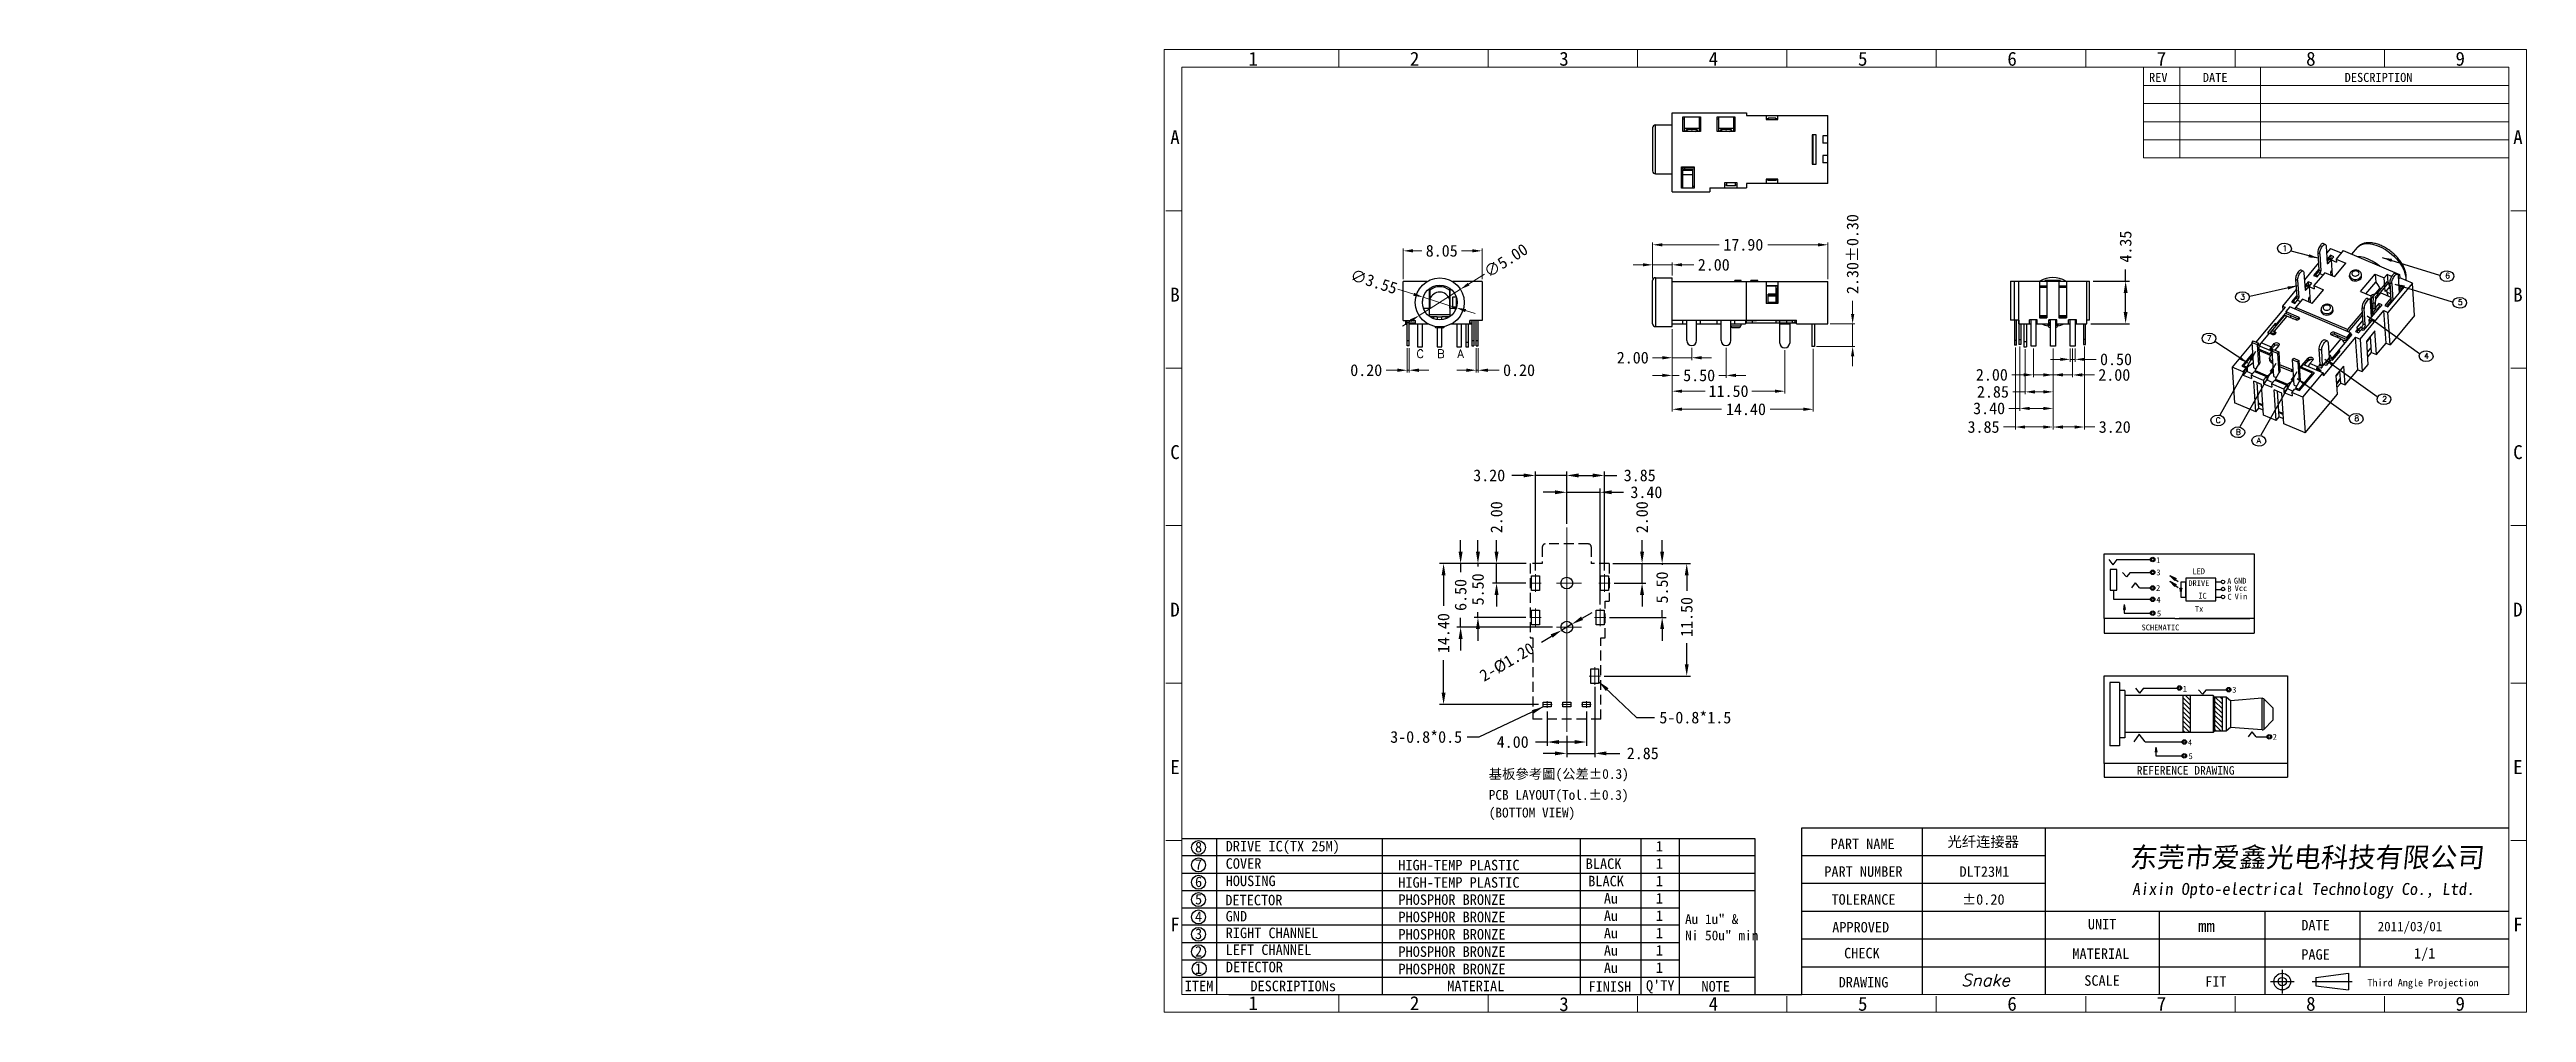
# Model space of a CAD drawing. Extents: x -6864 to 5467, y -424 to 2869.
# Drawn here: x 732.6 to 985.6, y -94.9 to 3.5 of the extents above; entities that cross this region are included whole.
import ezdxf
from ezdxf.enums import TextEntityAlignment as Align

# ---------------------------------------------------------------- set-up
doc = ezdxf.new("R2010")
doc.units = 0
doc.header["$MEASUREMENT"] = 0
for name, pattern in [('CENTER', [50.8, 31.75, -6.35, 6.35, -6.35]), ('CENTERX2', [101.6, 63.5, -12.7, 12.7, -12.7]), ('DASHEDX2', [1.5, 1, -0.5])]:
    doc.linetypes.add(name, pattern=pattern)
doc.layers.get('0').update_dxf_attribs({"linetype": 'CONTINUOUS'})
doc.layers.get('DEFPOINTS').update_dxf_attribs({"linetype": 'CONTINUOUS'})
for name, color, linetype, lineweight in [('CEN', 1, 'CENTERX2', 15), ('CENTER', 1, 'CENTER', 13), ('DIM', 7, 'CONTINUOUS', 13), ('fromat', 7, 'CONTINUOUS', 13)]:
    doc.layers.add(name, color=color, linetype=linetype, lineweight=lineweight)
doc.layers.add('MARK', color=5, linetype='CONTINUOUS')
doc.layers.add('TEXT', color=7, linetype='CONTINUOUS')
doc.styles.add('11', font='', dxfattribs={"height": 1.6})
doc.styles.add('123456', font='')
doc.styles.add('ROMAND', font='')
doc.styles.add('ROMANS', font='')
doc.styles.get("Standard").update_dxf_attribs({"font": 'txt.shx', "height": 1.3})
doc.styles.add('样式 1', font='scriptc.shx', dxfattribs={"oblique": 6})
doc.styles.add('英文', font='italicc.shx', dxfattribs={"oblique": 6})
doc.styles.add('英文_1', font='italicc.shx')
doc.styles.get('11').set_extended_font_data('NSimSun')
doc.styles.get('123456').set_extended_font_data('DFKai-SB')
doc.styles.get('ROMAND').set_extended_font_data('DFKai-SB')
doc.styles.get('ROMANS').set_extended_font_data('DFKai-SB')
doc.dimstyles.new('product_C_kuaiba', dxfattribs={"dimtxt": 1, "dimasz": 1, "dimexe": 1, "dimexo": 0.15, "dimgap": 0.09, "dimtad": 0, "dimdec": 1, "dimzin": 0, "dimdsep": 46, "dimtxsty": 'Standard', "dimcen": 1, "dimazin": 0, "dimtfac": 1, "dimtdec": 1, "dimtofl": 0, "dimtmove": 0, "dimatfit": 3, "dimfxl": 0, "dimtolj": 1, "dimtzin": 0, "dimarcsym": 0})
doc.dimstyles.get("Standard").update_dxf_attribs({"dimtxt": 0.18, "dimasz": 0.18, "dimexe": 0.18, "dimexo": 0.0625, "dimgap": 0.09, "dimtad": 0, "dimtih": 1, "dimtoh": 1, "dimdec": 4, "dimzin": 0, "dimdsep": 46, "dimtxsty": 'Standard', "dimcen": 0.09, "dimadec": 0, "dimazin": 0, "dimtfac": 1, "dimtdec": 4, "dimtofl": 0, "dimtmove": 0, "dimatfit": 3, "dimfxl": 0, "dimtolj": 1, "dimtzin": 0, "dimarcsym": 0})

msp = doc.modelspace()

# ---------------------------------------------------------------- texts
at = {"ltscale": 0.3, "style": '123456'}
for s, p in [('3', (947.764, -50.255)), ('1', (947.741, -49.009)), ('LED', (951.447, -50.139)), ('A', (954.999, -51.148)), ('GND', (955.681, -51.105)), ('2', (947.741, -51.847)), ('4', (947.764, -53.047)), ('DRIVE', (951.036, -51.351)), ('IC', (952.05, -52.644)), ('C', (955.03, -52.75)), ('B', (955.02, -51.924)), ('Vcc', (955.765, -51.864)), ('Vin', (955.765, -52.722)), ('SCHEMATIC', (946.256, -55.884)), ('5', (947.833, -54.455)), ('Tx', (951.707, -53.978)), ('1', (950.472, -62.147)), ('3', (955.518, -62.243)), ('4', (950.993, -67.627)), ('2', (959.651, -67.063)), ('5', (951.063, -69.034))]:
    msp.add_text(s, height=0.6, dxfattribs=at).set_placement(p)
at = {"style": '123456'}
for s, height, p in [('REFERENCE DRAWING', 0.864, (945.763, -70.62)), ('DRIVE IC(TX 25M)', 1.071, (852.73, -78.469)), ('1', 1.071, (896.652, -78.475)), ('COVER', 1.071, (852.73, -80.241)), ('HOUSING', 1.071, (852.73, -82.013)), ('HIGH-TEMP PLASTIC', 1.071, (870.351, -80.401)), ('BLACK', 1.071, (889.495, -80.259)), ('1', 1.071, (896.652, -80.247)), ('DETECTOR', 1.071, (852.691, -83.974)), ('HIGH-TEMP PLASTIC', 1.071, (870.351, -82.173)), ('PHOSPHOR BRONZE', 1.071, (870.371, -83.928)), ('BLACK', 1.071, (889.753, -82.031)), ('Au', 1.071, (891.35, -83.803)), ('1', 1.071, (896.652, -82.02)), ('1', 1.071, (896.652, -82.02)), ('1', 1.071, (896.652, -83.792)), ('GND', 1.071, (852.73, -85.624)), ('PHOSPHOR BRONZE', 1.071, (870.371, -85.7)), ('Au', 1.071, (891.35, -85.575)), ('1', 1.071, (896.652, -85.564)), ('RIGHT CHANNEL', 1.071, (852.73, -87.33)), ('LEFT CHANNEL', 1.071, (852.73, -89.05)), ('PHOSPHOR BRONZE', 1.071, (870.371, -87.472)), ('PHOSPHOR BRONZE', 1.071, (870.371, -89.244)), ('Au', 1.071, (891.35, -87.348)), ('Au', 1.071, (891.35, -89.12)), ('1', 1.071, (896.652, -87.337)), ('1', 1.071, (896.652, -89.109)), ('DETECTOR', 1.071, (852.749, -90.816)), ('PHOSPHOR BRONZE', 1.071, (870.371, -91.017)), ('Au', 1.071, (891.35, -90.892)), ('1', 1.071, (896.652, -90.881))]:
    msp.add_text(s, height=height, dxfattribs=at).set_placement(p)
for s, p in [('8', (849.962, -78.037)), ('7', (849.962, -79.81)), ('5', (849.962, -83.354)), ('6', (849.962, -81.582)), ('4', (849.962, -85.127)), ('3', (849.962, -86.899)), ('2', (849.962, -88.671)), ('1', (849.962, -90.443)), ('ITEM', (850.008, -92.216)), ('DESCRIPTIONs', (859.624, -92.216)), ('MATERIAL', (878.266, -92.216)), ('FINISH', (891.962, -92.278)), ("Q'TY", (897.109, -92.278)), ('NOTE', (902.774, -92.25))]:
    msp.add_text(s, height=1.071, dxfattribs=at).set_placement(p, align=Align.MIDDLE)
at = {"lineweight": -3, "char_height": 1.2}
for insert, attachment_point, style in [((747.621, -16.24), 9, '英文'), ((748.98, -16.169), 9, '英文'), ((732.623, -22.889), 1, 'ROMAND')]:
    msp.add_mtext('\\A1;', dxfattribs=dict(at, insert=insert, attachment_point=attachment_point, style=style))
at = {"insert": (899.637, -84.887), "char_height": 1, "width": 7.39186, "attachment_point": 1, "style": '123456'}
msp.add_mtext('Au 1u" & \\PNi 50u" min', dxfattribs=at)
at = {"layer": 'DIM', "char_height": 1.2, "style": '123456'}
for s, insert, attachment_point in [('5-0.8*1.5', (897.014, -64.185), 1), ('3-0.8*0.5', (876.875, -67.388), 9)]:
    msp.add_mtext(s, dxfattribs=dict(at, insert=insert, attachment_point=attachment_point))
at = {"layer": 'fromat', "style": 'ROMAND'}
for s, height, p in [('REV', 0.9258, (947.02, 0.158)), ('DATE', 0.9258, (952.515, 0.158)), ('DESCRIPTION', 0.92578, (966.997, 0.158))]:
    msp.add_text(s, height=height, dxfattribs=at).set_placement(p)
at = {"layer": 'fromat', "lineweight": -3}
for s, height, style, p in [('PART NAME', 1.068, 'ROMAND', (917.774, -78.22)), ('光纤连接器', 1.068, '11', (930.091, -78.012)), ('PART NUMBER', 1.06799, 'ROMAND', (917.856, -81.063)), ('DLT23M1', 1.068, 'ROMAND', (930.211, -81.063)), ('TOLERANCE', 1.068, 'ROMAND', (917.862, -83.906)), ('%%P0.20', 1.068, 'ROMAND', (930.091, -83.906)), ('APPROVED', 1.068, 'ROMAND', (917.576, -86.75)), ('UNIT', 1.068, 'ROMAND', (942.226, -86.434)), ('DATE', 1.068, 'ROMAND', (964.023, -86.53)), ('CHECK', 1.068, 'ROMAND', (917.698, -89.39)), ('MATERIAL', 1.068, 'ROMAND', (942.1, -89.447)), ('PAGE', 1.068, 'ROMAND', (964.023, -89.532)), ('PAGE', 1.068, 'ROMAND', (964.023, -89.532)), ('DRAWING', 1.068, 'ROMAND', (917.869, -92.371)), ('SCALE', 1.068, 'ROMAND', (942.226, -92.195))]:
    msp.add_text(s, height=height, dxfattribs=dict(at, style=style)).set_placement(p, align=Align.CENTER)
for s, height, style, p in [('mm', 1.2576, 'ROMANS', (952.031, -86.718)), ('2011/03/01', 0.9683, 'ROMANS', (970.377, -86.623)), ('1/1', 1.068, 'ROMAND', (974.08, -89.413)), ('FIT', 1.068, 'ROMAND', (952.753, -92.299))]:
    msp.add_text(s, height=height, dxfattribs=dict(at, style=style)).set_placement(p)
at = {"layer": 'fromat', "lineweight": -3, "style": 'ROMANS'}
msp.add_text('Third Angle Projection', height=0.75819, dxfattribs=at).set_placement((969.327, -91.881), align=Align.MIDDLE_LEFT)
at = {"layer": 'fromat', "linetype": 'Continuous', "char_height": 1.422, "width": 0.62571, "attachment_point": 1, "style": '123456'}
for s, insert in [('1', (855.052, 3.237)), ('2', (871.541, 3.237)), ('3', (886.794, 3.237)), ('4', (902.048, 3.237)), ('5', (917.301, 3.237)), ('7', (947.809, 3.237)), ('8', (963.062, 3.237)), ('9', (978.316, 3.237)), ('A', (847.07, -4.773)), ('A', (984.208, -4.773)), ('B', (847.07, -20.864)), ('C', (847.07, -36.955)), ('D', (847.07, -53.046)), ('E', (847.07, -69.137)), ('F', (847.07, -85.228)), ('F', (984.208, -85.228)), ('1', (855.052, -93.262)), ('2', (871.541, -93.262)), ('3', (886.794, -93.362)), ('4', (902.048, -93.328)), ('5', (917.301, -93.328)), ('6', (932.555, -93.328)), ('7', (947.809, -93.328)), ('8', (963.062, -93.328)), ('9', (978.316, -93.328))]:
    msp.add_mtext(s, dxfattribs=dict(at, insert=insert))
at = {"layer": 'fromat', "attachment_point": 1, "style": '123456'}
for s, insert, char_height, width in [('6', (932.555, 3.237), 1.422, 0.62571), ('B', (984.208, -20.864), 1.422, 0.62571), ('C', (984.208, -36.955), 1.422, 0.62571), ('D', (984.208, -53.046), 1.422, 0.62571), ('{\\fNSimSun|b0|i0|c134|p49;基板參考圖(\\fSimSun|b0|i0|c134|p2;公差%%P0.3)}', (879.588, -70.051, 71.459), 1, 18.49025), ('{\\fNSimSun|b0|i0|c134|p49;基板參考圖(\\fSimSun|b0|i0|c134|p2;公差%%P0.3)}', (879.588, -70.051, 71.459), 1, 18.49025), ('E', (984.208, -69.137), 1.422, 0.62571), ('PCB LAYOUT(Tol.%%P0.3)', (879.588, -72.193, 71.459), 1, 18.77855), ('PCB LAYOUT(Tol.%%P0.3)', (879.588, -72.193, 71.459), 1, 18.77855), ('(BOTTOM VIEW)', (879.588, -74.001, 71.459), 1, 18.77855)]:
    msp.add_mtext(s, dxfattribs=dict(at, insert=insert, char_height=char_height, width=width))
at = {"layer": 'fromat', "lineweight": -3, "attachment_point": 1}
for s, insert, char_height, width, style in [('{\\fSimSun|b0|i0|c134|p2;东莞市爱鑫光电科技有限公司}', (945.018, -78.047), 2.04, 87.70524, '样式 1'), ('{\\fSimSun|b0|i0|c134|p2;Aixin Opto-electrical Technology Co., Ltd.}', (945.295, -81.693), 1.224, 52.62315, '样式 1'), ('{\\Fscripts|c0;Snake}', (927.827, -90.994), 1.25, 0.11718, '英文_1')]:
    msp.add_mtext(s, dxfattribs=dict(at, insert=insert, char_height=char_height, width=width, style=style))
at = {"layer": 'TEXT'}
for s, height, p in [('1', 0.568, (960.65, -17.122)), ('6', 0.568, (977.273, -19.921)), ('3', 0.568, (956.333, -22.083)), ('5', 0.568, (978.564, -22.633)), ('C', 0.852, (872.217, -28.045)), ('B', 0.852, (874.306, -28.045)), ('A', 0.852, (876.393, -28.045)), ('7', 0.568, (952.921, -26.312)), ('4', 0.568, (975.105, -28.131)), ('2', 0.568, (970.838, -32.509)), ('C', 0.568, (953.827, -34.69)), ('B', 0.568, (955.874, -35.904)), ('8', 0.568, (967.989, -34.499)), ('A', 0.568, (958.018, -36.767))]:
    msp.add_text(s, height=height, dxfattribs=at).set_placement(p)

# ---------------------------------------------------------------- blocks, each defined once
blk = doc.blocks.new('*X48')
at = {"color": 0}
for p, q in [((-9.2, 0.96), (-8.56, 1.6)), ((-9.2, 1.41), (-9.01, 1.6)), ((-9.2, 0.52), (-8.5, 1.22)), ((-9.2, 0.08), (-8.5, 0.78)), ((-9.2, -0.36), (-8.5, 0.34)), ((-6.2, 1.31), (-5.76, 1.75)), ((-6.2, 0.87), (-5.5, 1.57)), ((-6.2, 0.43), (-5.5, 1.13)), ((-6.2, -0.01), (-5.5, 0.69)), ((-6.2, -0.45), (-5.5, 0.25)), ((-9.2, -0.8), (-8.5, -0.1)), ((-9.2, -1.25), (-8.5, -0.55)), ((-9.11, -1.6), (-8.5, -0.99)), ((-8.67, -1.6), (-8.5, -1.43)), ((-6.2, -0.9), (-5.5, -0.2)), ((-6.2, -1.34), (-5.5, -0.64)), ((-6.17, -1.75), (-5.5, -1.08)), ((-5.73, -1.75), (-5.5, -1.52))]:
    blk.add_line(p, q, dxfattribs=at)
blk = doc.blocks.new('*D149')
at = {"layer": 'DEFPOINTS', "color": 0}
for p in [(891.41, -40.05), (887.56, -45.38), (891.41, -50.15)]:
    blk.add_point(p, dxfattribs=at)
at = {"layer": 'DIM', "lineweight": -2}
for p, q in [((887.56, -44.98), (887.56, -39.65)), ((888.76, -40.05), (890.21, -40.05)), ((891.41, -49.75), (891.41, -39.65)), ((891.41, -40.05), (892.68, -40.05))]:
    blk.add_line(p, q, dxfattribs=at)
at = {"layer": 'DIM'}
for points in [[(888.76, -39.85), (888.76, -40.25), (887.56, -40.05)], [(890.21, -39.85), (890.21, -40.25), (891.41, -40.05)]]:
    blk.add_solid(points, dxfattribs=at)
at = {"layer": 'DIM', "insert": (895.01, -40.05), "char_height": 1.2, "attachment_point": 5, "style": '123456'}
blk.add_mtext('\\A1;3.85', dxfattribs=at)
blk = doc.blocks.new('*D150')
at = {"layer": 'DEFPOINTS', "color": 0}
for p in [(887.56, -41.77), (887.56, -45.38), (890.96, -53.65)]:
    blk.add_point(p, dxfattribs=at)
at = {"layer": 'DIM', "lineweight": -2}
for p, q in [((886.36, -41.77), (885.16, -41.77)), ((887.56, -44.98), (887.56, -41.37)), ((887.56, -41.77), (890.96, -41.77)), ((890.96, -53.25), (890.96, -41.37)), ((892.16, -41.77), (893.36, -41.77))]:
    blk.add_line(p, q, dxfattribs=at)
at = {"layer": 'DIM'}
for points in [[(886.36, -41.57), (886.36, -41.97), (887.56, -41.77)], [(892.16, -41.57), (892.16, -41.97), (890.96, -41.77)]]:
    blk.add_solid(points, dxfattribs=at)
at = {"layer": 'DIM', "insert": (895.69, -41.77), "char_height": 1.2, "attachment_point": 5, "style": '123456'}
blk.add_mtext('\\A1;3.40', dxfattribs=at)
blk = doc.blocks.new('*D151')
at = {"layer": 'DEFPOINTS', "color": 0}
for p in [(887.56, -40.05), (887.56, -45.38), (884.36, -50.15)]:
    blk.add_point(p, dxfattribs=at)
at = {"layer": 'DIM', "lineweight": -2}
for p, q in [((883.16, -40.05), (881.96, -40.05)), ((884.36, -49.75), (884.36, -39.65)), ((887.56, -40.05), (884.36, -40.05)), ((887.56, -44.98), (887.56, -39.65)), ((888.76, -40.05), (889.96, -40.05))]:
    blk.add_line(p, q, dxfattribs=at)
at = {"layer": 'DIM'}
for points in [[(883.16, -39.85), (883.16, -40.25), (884.36, -40.05)], [(888.76, -39.85), (888.76, -40.25), (887.56, -40.05)]]:
    blk.add_solid(points, dxfattribs=at)
at = {"layer": 'DIM', "insert": (879.64, -40.05), "char_height": 1.2, "attachment_point": 5, "style": '123456'}
blk.add_mtext('\\A1;3.20', dxfattribs=at)
blk = doc.blocks.new('*D152')
at = {"layer": 'DEFPOINTS', "color": 0}
for p in [(883.83, -49.05), (880.39, -51.05), (883.79, -51.05)]:
    blk.add_point(p, dxfattribs=at)
at = {"layer": 'DIM', "lineweight": -2}
for p, q in [((880.39, -47.85), (880.39, -46.65)), ((883.43, -49.05), (879.99, -49.05)), ((880.39, -51.05), (880.39, -49.05)), ((883.39, -51.05), (879.99, -51.05)), ((880.39, -52.25), (880.39, -53.45))]:
    blk.add_line(p, q, dxfattribs=at)
at = {"layer": 'DIM'}
for points in [[(880.19, -47.85), (880.59, -47.85), (880.39, -49.05)], [(880.19, -52.25), (880.59, -52.25), (880.39, -51.05)]]:
    blk.add_solid(points, dxfattribs=at)
at = {"layer": 'DIM', "insert": (880.39, -44.32), "char_height": 1.2, "attachment_point": 5, "rotation": 90, "style": '123456'}
blk.add_mtext('\\A1;2.00', dxfattribs=at)
blk = doc.blocks.new('*D153')
at = {"layer": 'DEFPOINTS', "color": 0}
for p in [(883.83, -49.05), (878.49, -54.55), (883.79, -54.55)]:
    blk.add_point(p, dxfattribs=at)
at = {"layer": 'DIM', "lineweight": -2}
for p, q in [((878.49, -47.85), (878.49, -46.65)), ((883.43, -49.05), (878.09, -49.05)), ((878.49, -49.05), (878.49, -49.36)), ((883.39, -54.55), (878.09, -54.55)), ((878.49, -54.55), (878.49, -54.02)), ((878.49, -55.75), (878.49, -56.95))]:
    blk.add_line(p, q, dxfattribs=at)
at = {"layer": 'DIM'}
for points in [[(878.29, -47.85), (878.69, -47.85), (878.49, -49.05)], [(878.29, -55.75), (878.69, -55.75), (878.49, -54.55)]]:
    blk.add_solid(points, dxfattribs=at)
at = {"layer": 'DIM', "insert": (878.49, -51.69), "char_height": 1.2, "attachment_point": 5, "rotation": 90, "style": '123456'}
blk.add_mtext('\\A1;5.50', dxfattribs=at)
blk = doc.blocks.new('*D154')
at = {"layer": 'DEFPOINTS', "color": 0}
for p in [(883.83, -49.05), (874.98, -63.45), (885.07, -63.45)]:
    blk.add_point(p, dxfattribs=at)
at = {"layer": 'DIM', "lineweight": -2}
for p, q in [((883.43, -49.05), (874.58, -49.05)), ((874.98, -50.25), (874.98, -53.37)), ((874.98, -62.25), (874.98, -58.94)), ((884.67, -63.45), (874.58, -63.45))]:
    blk.add_line(p, q, dxfattribs=at)
at = {"layer": 'DIM'}
for points in [[(874.78, -50.25), (875.18, -50.25), (874.98, -49.05)], [(874.78, -62.25), (875.18, -62.25), (874.98, -63.45)]]:
    blk.add_solid(points, dxfattribs=at)
at = {"layer": 'DIM', "insert": (874.98, -56.16), "char_height": 1.2, "attachment_point": 5, "rotation": 90, "style": '123456'}
blk.add_mtext('\\A1;14.40', dxfattribs=at)
blk = doc.blocks.new('*D155')
at = {"layer": 'DEFPOINTS', "color": 0}
for p in [(883.83, -49.05), (876.72, -55.55), (886.5, -55.55)]:
    blk.add_point(p, dxfattribs=at)
at = {"layer": 'DIM', "lineweight": -2}
for p, q in [((876.72, -47.85), (876.72, -46.65)), ((883.43, -49.05), (876.32, -49.05)), ((876.72, -49.05), (876.72, -49.93)), ((886.1, -55.55), (876.32, -55.55)), ((876.72, -55.55), (876.72, -54.59)), ((876.72, -56.75), (876.72, -57.95))]:
    blk.add_line(p, q, dxfattribs=at)
at = {"layer": 'DIM'}
for points in [[(876.52, -47.85), (876.92, -47.85), (876.72, -49.05)], [(876.52, -56.75), (876.92, -56.75), (876.72, -55.55)]]:
    blk.add_solid(points, dxfattribs=at)
at = {"layer": 'DIM', "insert": (876.72, -52.26), "char_height": 1.2, "attachment_point": 5, "rotation": 90, "style": '123456'}
blk.add_mtext('\\A1;6.50', dxfattribs=at)
blk = doc.blocks.new('*D156')
at = {"layer": 'DEFPOINTS', "color": 0}
for p in [(891.88, -49.05), (891.99, -51.05), (895.25, -51.05)]:
    blk.add_point(p, dxfattribs=at)
at = {"layer": 'DIM', "lineweight": -2}
for p, q in [((895.25, -47.85), (895.25, -46.65)), ((892.28, -49.05), (895.65, -49.05)), ((895.25, -51.05), (895.25, -49.05)), ((892.39, -51.05), (895.65, -51.05)), ((895.25, -52.25), (895.25, -53.45))]:
    blk.add_line(p, q, dxfattribs=at)
at = {"layer": 'DIM'}
for points in [[(895.05, -47.85), (895.45, -47.85), (895.25, -49.05)], [(895.05, -52.25), (895.45, -52.25), (895.25, -51.05)]]:
    blk.add_solid(points, dxfattribs=at)
at = {"layer": 'DIM', "insert": (895.25, -44.32), "char_height": 1.2, "attachment_point": 5, "rotation": 90, "style": '123456'}
blk.add_mtext('\\A1;2.00', dxfattribs=at)
blk = doc.blocks.new('*D157')
at = {"layer": 'DEFPOINTS', "color": 0}
for p in [(891.88, -49.05), (891.54, -54.55), (897.3, -54.55)]:
    blk.add_point(p, dxfattribs=at)
at = {"layer": 'DIM', "lineweight": -2}
for p, q in [((897.3, -47.85), (897.3, -46.65)), ((892.28, -49.05), (897.7, -49.05)), ((897.3, -49.05), (897.3, -49.17)), ((891.94, -54.55), (897.7, -54.55)), ((897.3, -54.55), (897.3, -53.83)), ((897.3, -55.75), (897.3, -56.95))]:
    blk.add_line(p, q, dxfattribs=at)
at = {"layer": 'DIM'}
for points in [[(897.1, -47.85), (897.5, -47.85), (897.3, -49.05)], [(897.1, -55.75), (897.5, -55.75), (897.3, -54.55)]]:
    blk.add_solid(points, dxfattribs=at)
at = {"layer": 'DIM', "insert": (897.3, -51.5), "char_height": 1.2, "attachment_point": 5, "rotation": 90, "style": '123456'}
blk.add_mtext('\\A1;5.50', dxfattribs=at)
blk = doc.blocks.new('*D158')
at = {"layer": 'DEFPOINTS', "color": 0}
for p in [(891.88, -49.05), (890.99, -60.55), (899.81, -60.55)]:
    blk.add_point(p, dxfattribs=at)
at = {"layer": 'DIM', "lineweight": -2}
for p, q in [((892.28, -49.05), (900.21, -49.05)), ((899.81, -50.25), (899.81, -51.84)), ((899.81, -59.35), (899.81, -57.18)), ((891.39, -60.55), (900.21, -60.55))]:
    blk.add_line(p, q, dxfattribs=at)
at = {"layer": 'DIM'}
for points in [[(899.61, -50.25), (900.01, -50.25), (899.81, -49.05)], [(899.61, -59.35), (900.01, -59.35), (899.81, -60.55)]]:
    blk.add_solid(points, dxfattribs=at)
at = {"layer": 'DIM', "insert": (899.81, -54.51), "char_height": 1.2, "attachment_point": 5, "rotation": 90, "style": '123456'}
blk.add_mtext('\\A1;11.50', dxfattribs=at)
blk = doc.blocks.new('*D159')
at = {"layer": 'DEFPOINTS', "color": 0}
for p in [(885.56, -63.78), (889.56, -63.78), (889.56, -67.29)]:
    blk.add_point(p, dxfattribs=at)
at = {"layer": 'DIM', "lineweight": -2}
for p, q in [((885.56, -64.18), (885.56, -67.69)), ((889.56, -64.18), (889.56, -67.69)), ((885.56, -67.29), (884.36, -67.29)), ((888.36, -67.29), (886.76, -67.29))]:
    blk.add_line(p, q, dxfattribs=at)
at = {"layer": 'DIM'}
for points in [[(886.76, -67.09), (886.76, -67.49), (885.56, -67.29)], [(888.36, -67.09), (888.36, -67.49), (889.56, -67.29)]]:
    blk.add_solid(points, dxfattribs=at)
at = {"layer": 'DIM', "insert": (882.04, -67.29), "char_height": 1.2, "attachment_point": 5, "style": '123456'}
blk.add_mtext('\\A1;4.00', dxfattribs=at)
blk = doc.blocks.new('*D160')
at = {"layer": 'DEFPOINTS', "color": 0}
for p in [(890.41, -61.26), (887.56, -66.26), (890.41, -68.45)]:
    blk.add_point(p, dxfattribs=at)
at = {"layer": 'DIM', "lineweight": -2}
for p, q in [((890.41, -61.66), (890.41, -68.85)), ((887.56, -66.66), (887.56, -68.85)), ((886.36, -68.45), (885.16, -68.45)), ((887.56, -68.45), (890.41, -68.45)), ((891.61, -68.45), (892.99, -68.45))]:
    blk.add_line(p, q, dxfattribs=at)
at = {"layer": 'DIM'}
for points in [[(886.36, -68.25), (886.36, -68.65), (887.56, -68.45)], [(891.61, -68.25), (891.61, -68.65), (890.41, -68.45)]]:
    blk.add_solid(points, dxfattribs=at)
at = {"layer": 'DIM', "insert": (895.32, -68.45), "char_height": 1.2, "attachment_point": 5, "style": '123456'}
blk.add_mtext('\\A1;2.85', dxfattribs=at)
blk = doc.blocks.new('*D161')
at = {"layer": 'DEFPOINTS', "color": 0}
for p in [(888.08, -55.25), (887.05, -55.86)]:
    blk.add_point(p, dxfattribs=at)
at = {"layer": 'DIM', "lineweight": -2}
for p, q in [((888.08, -55.25), (887.05, -55.86)), ((889.12, -54.64), (890.16, -54.04)), ((884.97, -57.07), (886.01, -56.46))]:
    blk.add_line(p, q, dxfattribs=at)
at = {"layer": 'DIM'}
for points in [[(889.02, -54.47), (889.22, -54.82), (888.08, -55.25)], [(885.91, -56.29), (886.11, -56.63), (887.05, -55.86)]]:
    blk.add_solid(points, dxfattribs=at)
at = {"layer": 'DIM', "insert": (881.46, -59.12), "char_height": 1.2, "attachment_point": 5, "rotation": 30.3004, "style": '123456'}
blk.add_mtext('\\A1;2-%%C1.20', dxfattribs=at)
blk = doc.blocks.new('*D162')
at = {"layer": 'DEFPOINTS', "color": 0}
for p in [(878.91, -17.1), (870.86, -20.25), (878.91, -20.25)]:
    blk.add_point(p, dxfattribs=at)
at = {"layer": 'DIM', "lineweight": 15}
for p, q in [((870.86, -20.01), (870.86, -16.86)), ((878.91, -20.01), (878.91, -16.86))]:
    blk.add_line(p, q, dxfattribs=at)
at = {"layer": 'DIM', "lineweight": 13}
for p, q in [((871.86, -17.1), (872.76, -17.1)), ((877.91, -17.1), (876.82, -17.1))]:
    blk.add_line(p, q, dxfattribs=at)
at = {"layer": 'DIM'}
for points in [[(871.86, -16.93), (871.86, -17.26), (870.86, -17.1)], [(877.91, -16.93), (877.91, -17.26), (878.91, -17.1)]]:
    blk.add_solid(points, dxfattribs=at)
at = {"layer": 'DIM', "insert": (874.79, -17.1), "char_height": 1.2, "attachment_point": 5, "style": '123456'}
blk.add_mtext('\\A1;8.05', dxfattribs=at)
blk = doc.blocks.new('*D163')
at = {"layer": 'DEFPOINTS', "color": 0}
for p in [(876.7, -21.03), (872.48, -23.71)]:
    blk.add_point(p, dxfattribs=at)
at = {"layer": 'DIM', "lineweight": 13}
for p, q in [((879.16, -19.47), (877.54, -20.5)), ((872.48, -23.71), (876.7, -21.03)), ((871.63, -24.25), (870.79, -24.78))]:
    blk.add_line(p, q, dxfattribs=at)
at = {"layer": 'DIM'}
for points in [[(877.45, -20.36), (877.63, -20.64), (876.7, -21.03)], [(871.54, -24.11), (871.72, -24.39), (872.48, -23.71)]]:
    blk.add_solid(points, dxfattribs=at)
at = {"layer": 'DIM', "insert": (881.34, -18.09), "char_height": 1.2, "attachment_point": 5, "rotation": 32.3738, "style": '123456'}
blk.add_mtext('\\A1;∅5.00', dxfattribs=at)
blk = doc.blocks.new('*D164')
at = {"layer": 'DEFPOINTS', "color": 0}
for p in [(872.89, -21.84), (876.28, -22.91)]:
    blk.add_point(p, dxfattribs=at)
at = {"layer": 'DIM', "lineweight": 13}
for p, q in [((870.31, -21.02), (871.94, -21.54)), ((876.28, -22.91), (872.89, -21.84)), ((877.23, -23.21), (878.19, -23.51))]:
    blk.add_line(p, q, dxfattribs=at)
at = {"layer": 'DIM'}
for points in [[(871.99, -21.38), (871.89, -21.7), (872.89, -21.84)], [(877.28, -23.05), (877.18, -23.37), (876.28, -22.91)]]:
    blk.add_solid(points, dxfattribs=at)
at = {"layer": 'DIM', "insert": (867.86, -20.25), "char_height": 1.2, "attachment_point": 5, "rotation": 342.5087, "style": '123456'}
blk.add_mtext('\\A1;∅3.55', dxfattribs=at)
blk = doc.blocks.new('*D165')
at = {"layer": 'DEFPOINTS', "color": 0}
for p in [(871.26, -26.8), (871.46, -26.8), (871.26, -29.3)]:
    blk.add_point(p, dxfattribs=at)
at = {"layer": 'DIM', "lineweight": 15}
for p, q in [((871.26, -27.04), (871.26, -29.54)), ((871.46, -27.04), (871.46, -29.54))]:
    blk.add_line(p, q, dxfattribs=at)
at = {"layer": 'DIM', "lineweight": 13}
for p, q in [((870.26, -29.3), (869.11, -29.3)), ((871.46, -29.3), (871.26, -29.3)), ((872.46, -29.3), (873.46, -29.3))]:
    blk.add_line(p, q, dxfattribs=at)
at = {"layer": 'DIM'}
for points in [[(870.26, -29.13), (870.26, -29.47), (871.26, -29.3)], [(872.46, -29.13), (872.46, -29.47), (871.46, -29.3)]]:
    blk.add_solid(points, dxfattribs=at)
at = {"layer": 'DIM', "insert": (867.08, -29.3), "char_height": 1.2, "attachment_point": 5, "style": '123456'}
blk.add_mtext('\\A1;0.20', dxfattribs=at)
blk = doc.blocks.new('*D166')
at = {"layer": 'DEFPOINTS', "color": 0}
for p in [(878.32, -26.8), (878.52, -26.8), (878.52, -29.3)]:
    blk.add_point(p, dxfattribs=at)
at = {"layer": 'DIM', "lineweight": 15}
for p, q in [((878.32, -27.04), (878.32, -29.54)), ((878.52, -27.04), (878.52, -29.54))]:
    blk.add_line(p, q, dxfattribs=at)
at = {"layer": 'DIM', "lineweight": 13}
for p, q in [((877.32, -29.3), (876.32, -29.3)), ((878.32, -29.3), (878.52, -29.3)), ((879.52, -29.3), (880.67, -29.3))]:
    blk.add_line(p, q, dxfattribs=at)
at = {"layer": 'DIM'}
for points in [[(877.32, -29.13), (877.32, -29.47), (878.32, -29.3)], [(879.52, -29.13), (879.52, -29.47), (878.52, -29.3)]]:
    blk.add_solid(points, dxfattribs=at)
at = {"layer": 'DIM', "insert": (882.69, -29.3), "char_height": 1.2, "attachment_point": 5, "style": '123456'}
blk.add_mtext('\\A1;0.20', dxfattribs=at)
blk = doc.blocks.new('*D167')
at = {"layer": 'DEFPOINTS', "color": 0}
for p in [(914.23, -16.48), (896.33, -20.15), (914.23, -20.22)]:
    blk.add_point(p, dxfattribs=at)
at = {"layer": 'DIM', "lineweight": 15}
for p, q in [((896.33, -19.91), (896.33, -16.24)), ((914.23, -19.98), (914.23, -16.24))]:
    blk.add_line(p, q, dxfattribs=at)
at = {"layer": 'DIM', "lineweight": 13}
for p, q in [((897.33, -16.48), (903.11, -16.48)), ((913.23, -16.48), (908.08, -16.48))]:
    blk.add_line(p, q, dxfattribs=at)
at = {"layer": 'DIM'}
for points in [[(897.33, -16.32), (897.33, -16.65), (896.33, -16.48)], [(913.23, -16.32), (913.23, -16.65), (914.23, -16.48)]]:
    blk.add_solid(points, dxfattribs=at)
at = {"layer": 'DIM', "insert": (905.59, -16.48), "char_height": 1.2, "attachment_point": 5, "style": '123456'}
blk.add_mtext('\\A1;17.90', dxfattribs=at)
blk = doc.blocks.new('*D168')
at = {"layer": 'DEFPOINTS', "color": 0}
for p in [(898.33, -24.85), (900.33, -26.77), (898.33, -28.02)]:
    blk.add_point(p, dxfattribs=at)
at = {"layer": 'DIM', "lineweight": 15}
for p, q in [((898.33, -25.09), (898.33, -28.26)), ((900.33, -27.01), (900.33, -28.26))]:
    blk.add_line(p, q, dxfattribs=at)
at = {"layer": 'DIM', "lineweight": 13}
for p, q in [((897.33, -28.02), (896.33, -28.02)), ((900.33, -28.02), (898.33, -28.02)), ((901.33, -28.02), (902.33, -28.02))]:
    blk.add_line(p, q, dxfattribs=at)
at = {"layer": 'DIM'}
for points in [[(897.33, -27.86), (897.33, -28.19), (898.33, -28.02)], [(901.33, -27.86), (901.33, -28.19), (900.33, -28.02)]]:
    blk.add_solid(points, dxfattribs=at)
at = {"layer": 'DIM', "insert": (894.3, -28.02), "char_height": 1.2, "attachment_point": 5, "style": '123456'}
blk.add_mtext('\\A1;2.00', dxfattribs=at)
blk = doc.blocks.new('*D169')
at = {"layer": 'DEFPOINTS', "color": 0}
for p in [(898.33, -24.85), (903.83, -26.77), (903.83, -29.83)]:
    blk.add_point(p, dxfattribs=at)
at = {"layer": 'DIM', "lineweight": 15}
for p, q in [((898.33, -25.09), (898.33, -30.07)), ((903.83, -27.01), (903.83, -30.07))]:
    blk.add_line(p, q, dxfattribs=at)
at = {"layer": 'DIM', "lineweight": 13}
for p, q in [((897.33, -29.83), (896.33, -29.83)), ((898.33, -29.83), (899.05, -29.83)), ((903.83, -29.83), (903.1, -29.83)), ((904.83, -29.83), (905.83, -29.83))]:
    blk.add_line(p, q, dxfattribs=at)
at = {"layer": 'DIM'}
for points in [[(897.33, -29.66), (897.33, -29.99), (898.33, -29.83)], [(904.83, -29.66), (904.83, -29.99), (903.83, -29.83)]]:
    blk.add_solid(points, dxfattribs=at)
at = {"layer": 'DIM', "insert": (901.08, -29.83), "char_height": 1.2, "attachment_point": 5, "style": '123456'}
blk.add_mtext('\\A1;5.50', dxfattribs=at)
blk = doc.blocks.new('*D170')
at = {"layer": 'DEFPOINTS', "color": 0}
for p in [(898.33, -24.85), (909.83, -27.02), (909.83, -31.44)]:
    blk.add_point(p, dxfattribs=at)
at = {"layer": 'DIM', "lineweight": 15}
for p, q in [((898.33, -25.09), (898.33, -31.68)), ((909.83, -27.26), (909.83, -31.68))]:
    blk.add_line(p, q, dxfattribs=at)
at = {"layer": 'DIM', "lineweight": 13}
for p, q in [((899.33, -31.44), (901.7, -31.44)), ((908.83, -31.44), (906.45, -31.44))]:
    blk.add_line(p, q, dxfattribs=at)
at = {"layer": 'DIM'}
for points in [[(899.33, -31.28), (899.33, -31.61), (898.33, -31.44)], [(908.83, -31.28), (908.83, -31.61), (909.83, -31.44)]]:
    blk.add_solid(points, dxfattribs=at)
at = {"layer": 'DIM', "insert": (904.08, -31.44), "char_height": 1.2, "attachment_point": 5, "style": '123456'}
blk.add_mtext('\\A1;11.50', dxfattribs=at)
blk = doc.blocks.new('*D171')
at = {"layer": 'DEFPOINTS', "color": 0}
for p in [(898.33, -24.85), (912.73, -26.87), (912.73, -33.29)]:
    blk.add_point(p, dxfattribs=at)
at = {"layer": 'DIM', "lineweight": 15}
for p, q in [((898.33, -25.09), (898.33, -33.53)), ((912.73, -27.11), (912.73, -33.53))]:
    blk.add_line(p, q, dxfattribs=at)
at = {"layer": 'DIM', "lineweight": 13}
for p, q in [((899.33, -33.29), (903.37, -33.29)), ((911.73, -33.29), (908.34, -33.29))]:
    blk.add_line(p, q, dxfattribs=at)
at = {"layer": 'DIM'}
for points in [[(899.33, -33.12), (899.33, -33.45), (898.33, -33.29)], [(911.73, -33.12), (911.73, -33.45), (912.73, -33.29)]]:
    blk.add_solid(points, dxfattribs=at)
at = {"layer": 'DIM', "insert": (905.86, -33.29), "char_height": 1.2, "attachment_point": 5, "style": '123456'}
blk.add_mtext('\\A1;14.40', dxfattribs=at)
blk = doc.blocks.new('*D172')
at = {"layer": 'DEFPOINTS', "color": 0}
for p in [(896.33, -20.15), (898.33, -18.53), (898.33, -19.85)]:
    blk.add_point(p, dxfattribs=at)
at = {"layer": 'DIM', "lineweight": 13}
for p, q in [((895.33, -18.53), (894.33, -18.53)), ((896.33, -18.53), (898.33, -18.53)), ((899.33, -18.53), (900.54, -18.53))]:
    blk.add_line(p, q, dxfattribs=at)
at = {"layer": 'DIM', "lineweight": 15}
for p, q in [((896.33, -19.91), (896.33, -18.29)), ((898.33, -19.61), (898.33, -18.29))]:
    blk.add_line(p, q, dxfattribs=at)
at = {"layer": 'DIM'}
for points in [[(895.33, -18.36), (895.33, -18.69), (896.33, -18.53)], [(899.33, -18.36), (899.33, -18.69), (898.33, -18.53)]]:
    blk.add_solid(points, dxfattribs=at)
at = {"layer": 'DIM', "insert": (902.57, -18.53), "char_height": 1.2, "attachment_point": 5, "style": '123456'}
blk.add_mtext('\\A1;2.00', dxfattribs=at)
blk = doc.blocks.new('*D173')
at = {"layer": 'DEFPOINTS', "color": 0}
for p in [(935.22, -26.85), (937.22, -26.85), (935.22, -29.77)]:
    blk.add_point(p, dxfattribs=at)
at = {"layer": 'DIM', "lineweight": 15}
for p, q in [((935.22, -27.09), (935.22, -30.01)), ((937.22, -27.09), (937.22, -30.01))]:
    blk.add_line(p, q, dxfattribs=at)
at = {"layer": 'DIM', "lineweight": 13}
for p, q in [((934.22, -29.77), (933, -29.77)), ((937.22, -29.77), (935.22, -29.77)), ((938.22, -29.77), (939.22, -29.77))]:
    blk.add_line(p, q, dxfattribs=at)
at = {"layer": 'DIM'}
for points in [[(934.22, -29.61), (934.22, -29.94), (935.22, -29.77)], [(938.22, -29.61), (938.22, -29.94), (937.22, -29.77)]]:
    blk.add_solid(points, dxfattribs=at)
at = {"layer": 'DIM', "insert": (930.97, -29.77), "char_height": 1.2, "attachment_point": 5, "style": '123456'}
blk.add_mtext('\\A1;2.00', dxfattribs=at)
blk = doc.blocks.new('*D174')
at = {"layer": 'DEFPOINTS', "color": 0}
for p in [(937.22, -26.85), (939.22, -26.85), (939.22, -29.78)]:
    blk.add_point(p, dxfattribs=at)
at = {"layer": 'DIM', "lineweight": 15}
for p, q in [((937.22, -27.09), (937.22, -30.02)), ((939.22, -27.09), (939.22, -30.02))]:
    blk.add_line(p, q, dxfattribs=at)
at = {"layer": 'DIM', "lineweight": 13}
for p, q in [((936.22, -29.78), (935.22, -29.78)), ((937.22, -29.78), (939.22, -29.78)), ((940.22, -29.78), (941.44, -29.78))]:
    blk.add_line(p, q, dxfattribs=at)
at = {"layer": 'DIM'}
for points in [[(936.22, -29.61), (936.22, -29.95), (937.22, -29.78)], [(940.22, -29.61), (940.22, -29.95), (939.22, -29.78)]]:
    blk.add_solid(points, dxfattribs=at)
at = {"layer": 'DIM', "insert": (943.47, -29.78), "char_height": 1.2, "attachment_point": 5, "style": '123456'}
blk.add_mtext('\\A1;2.00', dxfattribs=at)
blk = doc.blocks.new('*D175')
at = {"layer": 'DEFPOINTS', "color": 0}
for p in [(938.97, -26.85), (939.47, -26.85), (939.47, -28.19)]:
    blk.add_point(p, dxfattribs=at)
at = {"layer": 'DIM', "lineweight": 15}
for p, q in [((938.97, -27.09), (938.97, -28.43)), ((939.47, -27.09), (939.47, -28.43))]:
    blk.add_line(p, q, dxfattribs=at)
at = {"layer": 'DIM', "lineweight": 13}
for p, q in [((937.97, -28.19), (936.97, -28.19)), ((938.97, -28.19), (939.47, -28.19)), ((940.47, -28.19), (941.62, -28.19))]:
    blk.add_line(p, q, dxfattribs=at)
at = {"layer": 'DIM'}
for points in [[(937.97, -28.02), (937.97, -28.35), (938.97, -28.19)], [(940.47, -28.02), (940.47, -28.35), (939.47, -28.19)]]:
    blk.add_solid(points, dxfattribs=at)
at = {"layer": 'DIM', "insert": (943.65, -28.19), "char_height": 1.2, "attachment_point": 5, "style": '123456'}
blk.add_mtext('\\A1;0.50', dxfattribs=at)
blk = doc.blocks.new('*D176')
at = {"layer": 'DEFPOINTS', "color": 0}
for p in [(937.22, -26.85), (940.42, -26.65), (940.42, -35.1)]:
    blk.add_point(p, dxfattribs=at)
at = {"layer": 'DIM', "lineweight": 15}
for p, q in [((937.22, -27.09), (937.22, -35.34)), ((940.42, -26.89), (940.42, -35.34))]:
    blk.add_line(p, q, dxfattribs=at)
at = {"layer": 'DIM', "lineweight": 13}
for p, q in [((938.22, -35.1), (939.42, -35.1)), ((940.42, -35.1), (941.49, -35.1))]:
    blk.add_line(p, q, dxfattribs=at)
at = {"layer": 'DIM'}
for points in [[(938.22, -34.94), (938.22, -35.27), (937.22, -35.1)], [(939.42, -34.94), (939.42, -35.27), (940.42, -35.1)]]:
    blk.add_solid(points, dxfattribs=at)
at = {"layer": 'DIM', "insert": (943.52, -35.1), "char_height": 1.2, "attachment_point": 5, "style": '123456'}
blk.add_mtext('\\A1;3.20', dxfattribs=at)
blk = doc.blocks.new('*D177')
at = {"layer": 'DEFPOINTS', "color": 0}
for p in [(934.37, -26.9), (937.22, -26.85), (934.37, -31.51)]:
    blk.add_point(p, dxfattribs=at)
at = {"layer": 'DIM', "lineweight": 15}
for p, q in [((934.37, -27.14), (934.37, -31.75)), ((937.22, -27.09), (937.22, -31.75))]:
    blk.add_line(p, q, dxfattribs=at)
at = {"layer": 'DIM', "lineweight": 13}
for p, q in [((934.37, -31.51), (933.11, -31.51)), ((936.22, -31.51), (935.37, -31.51))]:
    blk.add_line(p, q, dxfattribs=at)
at = {"layer": 'DIM'}
for points in [[(935.37, -31.34), (935.37, -31.68), (934.37, -31.51)], [(936.22, -31.34), (936.22, -31.68), (937.22, -31.51)]]:
    blk.add_solid(points, dxfattribs=at)
at = {"layer": 'DIM', "insert": (931.08, -31.51), "char_height": 1.2, "attachment_point": 5, "style": '123456'}
blk.add_mtext('\\A1;2.85', dxfattribs=at)
blk = doc.blocks.new('*D178')
at = {"layer": 'DEFPOINTS', "color": 0}
for p in [(933.82, -26.65), (937.22, -26.85), (933.82, -33.2)]:
    blk.add_point(p, dxfattribs=at)
at = {"layer": 'DIM', "lineweight": 15}
for p, q in [((933.82, -26.89), (933.82, -33.44)), ((937.22, -27.09), (937.22, -33.44))]:
    blk.add_line(p, q, dxfattribs=at)
at = {"layer": 'DIM', "lineweight": 13}
for p, q in [((933.82, -33.2), (932.72, -33.2)), ((936.22, -33.2), (934.82, -33.2))]:
    blk.add_line(p, q, dxfattribs=at)
at = {"layer": 'DIM'}
for points in [[(934.82, -33.04), (934.82, -33.37), (933.82, -33.2)], [(936.22, -33.04), (936.22, -33.37), (937.22, -33.2)]]:
    blk.add_solid(points, dxfattribs=at)
at = {"layer": 'DIM', "insert": (930.69, -33.2), "char_height": 1.2, "attachment_point": 5, "style": '123456'}
blk.add_mtext('\\A1;3.40', dxfattribs=at)
blk = doc.blocks.new('*D179')
at = {"layer": 'DEFPOINTS', "color": 0}
for p in [(933.37, -26.75), (937.22, -26.85), (933.37, -35.1)]:
    blk.add_point(p, dxfattribs=at)
at = {"layer": 'DIM', "lineweight": 15}
for p, q in [((933.37, -26.99), (933.37, -35.34)), ((937.22, -27.09), (937.22, -35.34))]:
    blk.add_line(p, q, dxfattribs=at)
at = {"layer": 'DIM', "lineweight": 13}
for p, q in [((933.37, -35.1), (932.15, -35.1)), ((936.22, -35.1), (934.37, -35.1))]:
    blk.add_line(p, q, dxfattribs=at)
at = {"layer": 'DIM'}
for points in [[(934.37, -34.94), (934.37, -35.27), (933.37, -35.1)], [(936.22, -34.94), (936.22, -35.27), (937.22, -35.1)]]:
    blk.add_solid(points, dxfattribs=at)
at = {"layer": 'DIM', "insert": (930.12, -35.1), "char_height": 1.2, "attachment_point": 5, "style": '123456'}
blk.add_mtext('\\A1;3.85', dxfattribs=at)
blk = doc.blocks.new('*D180')
at = {"layer": 'DEFPOINTS', "color": 0}
for p in [(914.23, -24.57, 69.99), (916.75, -24.57), (912.83, -26.87, 69.99)]:
    blk.add_point(p, dxfattribs=at)
at = {"layer": 'DIM', "lineweight": 13}
for p, q in [((916.75, -23.57), (916.75, -22.2)), ((916.75, -26.87), (916.75, -24.57)), ((916.75, -27.87), (916.75, -28.87))]:
    blk.add_line(p, q, dxfattribs=at)
at = {"layer": 'DIM', "lineweight": 15}
for p, q in [((914.47, -24.57), (916.99, -24.57)), ((913.07, -26.87), (916.99, -26.87))]:
    blk.add_line(p, q, dxfattribs=at)
at = {"layer": 'DIM'}
for points in [[(916.59, -23.57), (916.92, -23.57), (916.75, -24.57)], [(916.59, -27.87), (916.92, -27.87), (916.75, -26.87)]]:
    blk.add_solid(points, dxfattribs=at)
at = {"layer": 'DIM', "insert": (916.75, -17.43), "char_height": 1.2, "attachment_point": 5, "rotation": 90, "style": '123456'}
blk.add_mtext('\\A1;2.30%%P0.30', dxfattribs=at)
blk = doc.blocks.new('*D181')
at = {"lineweight": -2}
for p, q in [((941.33, -20.2), (945.03, -20.2)), ((944.63, -20.2), (944.63, -19)), ((944.63, -23.35), (944.63, -21.4)), ((941.08, -24.55), (945.03, -24.55))]:
    blk.add_line(p, q, dxfattribs=at)
for points in [[(944.43, -21.4), (944.83, -21.4), (944.63, -20.2)], [(944.43, -23.35), (944.83, -23.35), (944.63, -24.55)]]:
    blk.add_solid(points)
at = {"layer": 'DEFPOINTS', "color": 0}
for p in [(940.93, -20.2), (944.63, -20.2), (940.68, -24.55)]:
    blk.add_point(p, dxfattribs=at)
at = {"insert": (944.63, -16.67), "char_height": 1.2, "attachment_point": 5, "rotation": 90, "style": 'ROMAND'}
blk.add_mtext('\\A1;4.35', dxfattribs=at)

# ---------------------------------------------------------------- dimensions: what is measured, and where the dimension line sits
dim = msp.add_linear_dim(base=(944.63, -20.203), p1=(940.676, -24.553), p2=(940.931, -20.203), angle=90, dimstyle='Standard', override={"dimtxt": 1.2, "dimasz": 1.2, "dimexe": 0.4, "dimexo": 0.4, "dimgap": 0.5, "dimtih": 0, "dimtoh": 0, "dimdec": 2, "dimtxsty": 'ROMAND', "dimclrd": 256, "dimclre": 256, "dimclrt": 256, "dimtdec": 2, "dimtofl": 1, "dimfxl": 1.25})
dim.commit()
dim.dimension.update_dxf_attribs({"geometry": '*D181', "text_midpoint": (944.63, -16.674), "dimtype": 160})
at = {"layer": 'DIM'}
dim = msp.add_linear_dim(base=(916.752, -24.571, -69.988), p1=(912.825, -26.871), p2=(914.225, -24.571), angle=90, text='2.30%%P0.30', dimstyle='Standard', override={"dimscale": 0.4, "dimtxt": 3, "dimasz": 2.5, "dimexe": 0.6, "dimexo": 0.6, "dimgap": 0.5, "dimtih": 0, "dimtoh": 0, "dimdec": 2, "dimtxsty": '123456', "dimcen": -1, "dimclrd": 256, "dimclre": 256, "dimclrt": 256, "dimtdec": 2, "dimtofl": 1, "dimlwd": 13, "dimlwe": 15}, dxfattribs=at)
dim.commit()
dim.dimension.update_dxf_attribs({"geometry": '*D180', "text_midpoint": (916.752, -17.431, -69.988), "dimtype": 160})
for p1, p2, picture, middle in [((872.476, -23.711), (876.699, -21.034), '*D163', (881.336, -18.094)), ((876.281, -22.906), (872.895, -21.839), '*D164', (867.857, -20.251))]:
    dim = msp.add_diameter_dim_2p(p1=p1, p2=p2, dimstyle='Standard', override={"dimscale": 0.4, "dimtxt": 3, "dimasz": 2.5, "dimexe": 0.6, "dimexo": 0.6, "dimgap": 0.5, "dimtih": 0, "dimtoh": 0, "dimdec": 2, "dimtxsty": '123456', "dimcen": -1, "dimclrd": 256, "dimclre": 4, "dimclrt": 256, "dimtdec": 2, "dimtofl": 1, "dimlwd": 13, "dimlwe": 15}, dxfattribs=at)
    dim.commit()
    dim.dimension.update_dxf_attribs({"geometry": picture, "text_midpoint": middle, "dimtype": 163})
for base, p1, p2, override, picture, middle in [((878.908, -17.096), (870.858, -20.247), (878.908, -20.247), {"dimscale": 0.4, "dimtxt": 3, "dimasz": 2.5, "dimexe": 0.6, "dimexo": 0.6, "dimgap": 0.5, "dimtih": 0, "dimtoh": 0, "dimdec": 2, "dimtxsty": '123456', "dimcen": -1, "dimclrd": 256, "dimclre": 256, "dimclrt": 256, "dimtdec": 2, "dimtofl": 1, "dimlwd": 13, "dimlwe": 15}, '*D162', (874.787, -17.096)), ((914.225, -16.482), (896.325, -20.146), (914.225, -20.221), {"dimscale": 0.4, "dimtxt": 3, "dimasz": 2.5, "dimexe": 0.6, "dimexo": 0.6, "dimgap": 0.5, "dimtih": 0, "dimtoh": 0, "dimdec": 2, "dimtxsty": '123456', "dimcen": -1, "dimclrd": 256, "dimclre": 256, "dimclrt": 256, "dimtdec": 2, "dimtofl": 1, "dimlwd": 13, "dimlwe": 15}, '*D167', (905.595, -16.482)), ((898.325, -18.526), (896.325, -20.146), (898.325, -19.846), {"dimscale": 0.4, "dimtxt": 3, "dimasz": 2.5, "dimexe": 0.6, "dimexo": 0.6, "dimgap": 0.5, "dimtih": 0, "dimtoh": 0, "dimdec": 2, "dimtxsty": '123456', "dimcen": -1, "dimclrd": 256, "dimclre": 256, "dimclrt": 256, "dimtdec": 2, "dimtofl": 1, "dimlwd": 13, "dimlwe": 15}, '*D172', (902.573, -18.526)), ((898.325, -28.024), (900.325, -26.771), (898.325, -24.846), {"dimscale": 0.4, "dimtxt": 3, "dimasz": 2.5, "dimexe": 0.6, "dimexo": 0.6, "dimgap": 0.5, "dimtih": 0, "dimtoh": 0, "dimdec": 2, "dimtxsty": '123456', "dimcen": -1, "dimclrd": 256, "dimclre": 256, "dimclrt": 256, "dimtdec": 2, "dimtofl": 1, "dimlwd": 13, "dimlwe": 15}, '*D168', (894.297, -28.024)), ((903.825, -29.826), (898.325, -24.846), (903.825, -26.771), {"dimscale": 0.4, "dimtxt": 3, "dimasz": 2.5, "dimexe": 0.6, "dimexo": 0.6, "dimgap": 0.5, "dimtih": 0, "dimtoh": 0, "dimdec": 2, "dimtxsty": '123456', "dimcen": -1, "dimclrd": 256, "dimclre": 256, "dimclrt": 256, "dimtdec": 2, "dimtofl": 1, "dimlwd": 13, "dimlwe": 15}, '*D169', (901.075, -29.826)), ((909.825, -31.444), (898.325, -24.846), (909.825, -27.021), {"dimscale": 0.4, "dimtxt": 3, "dimasz": 2.5, "dimexe": 0.6, "dimexo": 0.6, "dimgap": 0.5, "dimtih": 0, "dimtoh": 0, "dimdec": 2, "dimtxsty": '123456', "dimcen": -1, "dimclrd": 256, "dimclre": 256, "dimclrt": 256, "dimtdec": 2, "dimtofl": 1, "dimlwd": 13, "dimlwe": 15}, '*D170', (904.075, -31.444)), ((912.725, -33.286), (898.325, -24.846), (912.725, -26.871), {"dimscale": 0.4, "dimtxt": 3, "dimasz": 2.5, "dimexe": 0.6, "dimexo": 0.6, "dimgap": 0.5, "dimtih": 0, "dimtoh": 0, "dimdec": 2, "dimtxsty": '123456', "dimcen": -1, "dimclrd": 256, "dimclre": 256, "dimclrt": 256, "dimtdec": 2, "dimtofl": 1, "dimlwd": 13, "dimlwe": 15}, '*D171', (905.856, -33.286)), ((871.258, -29.301), (871.458, -26.797), (871.258, -26.797), {"dimscale": 0.4, "dimtxt": 3, "dimasz": 2.5, "dimexe": 0.6, "dimexo": 0.6, "dimgap": 0.5, "dimtih": 0, "dimtoh": 0, "dimdec": 2, "dimtxsty": '123456', "dimcen": -1, "dimclrd": 256, "dimclre": 256, "dimclrt": 256, "dimtdec": 2, "dimtofl": 1, "dimlwd": 13, "dimlwe": 15}, '*D165', (867.082, -29.301)), ((878.518, -29.301), (878.318, -26.797), (878.518, -26.797), {"dimscale": 0.4, "dimtxt": 3, "dimasz": 2.5, "dimexe": 0.6, "dimexo": 0.6, "dimgap": 0.5, "dimtih": 0, "dimtoh": 0, "dimdec": 2, "dimtxsty": '123456', "dimcen": -1, "dimclrd": 256, "dimclre": 256, "dimclrt": 256, "dimtdec": 2, "dimtofl": 1, "dimlwd": 13, "dimlwe": 15}, '*D166', (882.694, -29.301)), ((933.371, -35.102), (937.221, -26.853), (933.371, -26.753), {"dimscale": 0.4, "dimtxt": 3, "dimasz": 2.5, "dimexe": 0.6, "dimexo": 0.6, "dimgap": 0.5, "dimtih": 0, "dimtoh": 0, "dimdec": 2, "dimtxsty": '123456', "dimcen": -1, "dimclrd": 256, "dimclre": 256, "dimclrt": 256, "dimtdec": 2, "dimtofl": 1, "dimlwd": 13, "dimlwe": 15}, '*D179', (930.12, -35.102)), ((933.821, -33.202), (937.221, -26.853), (933.821, -26.653), {"dimscale": 0.4, "dimtxt": 3, "dimasz": 2.5, "dimexe": 0.6, "dimexo": 0.6, "dimgap": 0.5, "dimtih": 0, "dimtoh": 0, "dimdec": 2, "dimtxsty": '123456', "dimcen": -1, "dimclrd": 256, "dimclre": 256, "dimclrt": 256, "dimtdec": 2, "dimtofl": 1, "dimlwd": 13, "dimlwe": 15}, '*D178', (930.687, -33.202)), ((935.221, -29.774), (937.221, -26.853), (935.221, -26.853), {"dimscale": 0.4, "dimtxt": 3, "dimasz": 2.5, "dimexe": 0.6, "dimexo": 0.6, "dimgap": 0.5, "dimtih": 0, "dimtoh": 0, "dimdec": 2, "dimtxsty": '123456', "dimcen": -1, "dimclrd": 256, "dimclre": 256, "dimclrt": 256, "dimtdec": 2, "dimtofl": 1, "dimlwd": 13, "dimlwe": 15}, '*D173', (930.973, -29.774)), ((934.375, -31.508), (937.221, -26.853), (934.375, -26.903), {"dimscale": 0.4, "dimtxt": 3, "dimasz": 2.5, "dimexe": 0.6, "dimexo": 0.6, "dimgap": 0.5, "dimtih": 0, "dimtoh": 0, "dimdec": 2, "dimtxsty": '123456', "dimcen": -1, "dimclrd": 256, "dimclre": 256, "dimclrt": 256, "dimtdec": 2, "dimtofl": 1, "dimlwd": 13, "dimlwe": 15}, '*D177', (931.077, -31.508)), ((939.221, -29.779), (937.221, -26.853), (939.221, -26.853), {"dimscale": 0.4, "dimtxt": 3, "dimasz": 2.5, "dimexe": 0.6, "dimexo": 0.6, "dimgap": 0.5, "dimtih": 0, "dimtoh": 0, "dimdec": 2, "dimtxsty": '123456', "dimcen": -1, "dimclrd": 256, "dimclre": 256, "dimclrt": 256, "dimtdec": 2, "dimtofl": 1, "dimlwd": 13, "dimlwe": 15}, '*D174', (943.469, -29.779)), ((939.471, -28.187), (938.971, -26.853), (939.471, -26.853), {"dimscale": 0.4, "dimtxt": 3, "dimasz": 2.5, "dimexe": 0.6, "dimexo": 0.6, "dimgap": 0.5, "dimtih": 0, "dimtoh": 0, "dimdec": 2, "dimtxsty": '123456', "dimcen": -1, "dimclrd": 256, "dimclre": 256, "dimclrt": 256, "dimtdec": 2, "dimtofl": 1, "dimlwd": 13, "dimlwe": 15}, '*D175', (943.646, -28.187)), ((940.421, -35.102), (937.221, -26.853), (940.421, -26.653), {"dimscale": 0.4, "dimtxt": 3, "dimasz": 2.5, "dimexe": 0.6, "dimexo": 0.6, "dimgap": 0.5, "dimtih": 0, "dimtoh": 0, "dimdec": 2, "dimtxsty": '123456', "dimcen": -1, "dimclrd": 256, "dimclre": 256, "dimclrt": 256, "dimtdec": 2, "dimtofl": 1, "dimlwd": 13, "dimlwe": 15}, '*D176', (943.516, -35.102)), ((887.565, -40.047), (884.365, -50.148), (887.565, -45.383), {"dimtxt": 1.2, "dimasz": 1.2, "dimexe": 0.4, "dimexo": 0.4, "dimgap": 0.5, "dimtih": 0, "dimtoh": 0, "dimdec": 2, "dimtxsty": '123456', "dimclrd": 256, "dimclre": 256, "dimclrt": 256, "dimtdec": 2, "dimtofl": 1}, '*D151', (879.636, -40.047)), ((891.415, -40.047), (887.565, -45.383), (891.415, -50.148), {"dimtxt": 1.2, "dimasz": 1.2, "dimexe": 0.4, "dimexo": 0.4, "dimgap": 0.5, "dimtih": 0, "dimtoh": 0, "dimdec": 2, "dimtxsty": '123456', "dimclrd": 256, "dimclre": 256, "dimclrt": 256, "dimtdec": 2, "dimtofl": 1}, '*D149', (895.006, -40.047)), ((887.565, -41.774), (890.965, -53.648), (887.565, -45.383), {"dimtxt": 1.2, "dimasz": 1.2, "dimexe": 0.4, "dimexo": 0.4, "dimgap": 0.5, "dimtih": 0, "dimtoh": 0, "dimdec": 2, "dimtxsty": '123456', "dimclrd": 256, "dimclre": 256, "dimclrt": 256, "dimtdec": 2, "dimtofl": 1}, '*D150', (895.694, -41.774)), ((890.415, -68.447), (887.565, -66.263), (890.415, -61.257), {"dimtxt": 1.2, "dimasz": 1.2, "dimexe": 0.4, "dimexo": 0.4, "dimgap": 0.5, "dimtih": 0, "dimtoh": 0, "dimdec": 2, "dimtxsty": '123456', "dimclrd": 256, "dimclre": 256, "dimclrt": 256, "dimtdec": 2, "dimtofl": 1}, '*D160', (895.315, -68.447)), ((889.565, -67.289), (885.565, -63.784), (889.565, -63.784), {"dimtxt": 1.2, "dimasz": 1.2, "dimexe": 0.4, "dimexo": 0.4, "dimgap": 0.5, "dimtih": 0, "dimtoh": 0, "dimdec": 2, "dimtxsty": '123456', "dimclrd": 256, "dimclre": 256, "dimclrt": 256, "dimtdec": 2, "dimtofl": 1}, '*D159', (882.036, -67.289))]:
    dim = msp.add_linear_dim(base=base, p1=p1, p2=p2, dimstyle='Standard', override=override, dxfattribs=at)
    dim.commit()
    dim.dimension.update_dxf_attribs({"geometry": picture, "text_midpoint": middle, "dimtype": 160})
for base, p1, p2, picture, middle in [((880.386, -51.053), (883.835, -49.053), (883.787, -51.053), '*D152', (880.386, -44.324)), ((895.247, -51.053), (891.885, -49.053), (891.993, -51.053), '*D156', (895.247, -44.324)), ((876.716, -55.553), (883.835, -49.053), (886.498, -55.553), '*D155', (876.716, -52.262)), ((878.494, -54.553), (883.835, -49.053), (883.787, -54.553), '*D153', (878.494, -51.687)), ((897.296, -54.553), (891.885, -49.053), (891.543, -54.553), '*D157', (897.296, -51.502)), ((874.976, -63.453), (883.835, -49.053), (885.071, -63.453), '*D154', (874.976, -56.157)), ((899.809, -60.553), (891.885, -49.053), (890.993, -60.553), '*D158', (899.809, -54.513))]:
    dim = msp.add_linear_dim(base=base, p1=p1, p2=p2, angle=90, dimstyle='Standard', override={"dimtxt": 1.2, "dimasz": 1.2, "dimexe": 0.4, "dimexo": 0.4, "dimgap": 0.5, "dimtih": 0, "dimtoh": 0, "dimdec": 2, "dimtxsty": '123456', "dimclrd": 256, "dimclre": 256, "dimclrt": 256, "dimtdec": 2, "dimtofl": 1}, dxfattribs=at)
    dim.commit()
    dim.dimension.update_dxf_attribs({"geometry": picture, "text_midpoint": middle, "dimtype": 160})
dim = msp.add_diameter_dim_2p(p1=(888.083, -55.25), p2=(887.047, -55.855), text='2-%%C1.20', dimstyle='Standard', override={"dimtxt": 1.2, "dimasz": 1.2, "dimexe": 0.4, "dimexo": 0.4, "dimgap": 0.5, "dimtih": 0, "dimtoh": 0, "dimdec": 2, "dimtxsty": '123456', "dimclrd": 256, "dimclre": 256, "dimclrt": 256, "dimtdec": 2, "dimtofl": 1}, dxfattribs=at)
dim.commit()
dim.dimension.update_dxf_attribs({"geometry": '*D161', "text_midpoint": (881.46, -59.12)})

# ---------------------------------------------------------------- linework, layer by layer
at = {"color": 7, "linetype": 'Continuous'}
for p, q in [((896.325, -4.536), (896.325, -8.936)), ((896.625, -9.236), (896.625, -4.236)), ((896.625, -4.236), (898.325, -4.236)), ((898.325, -11.056), (898.325, -3.006)), ((898.325, -3.006), (905.925, -3.006)), ((899.425, -4.906), (899.425, -3.406)), ((899.425, -3.406), (901.225, -3.406)), ((899.425, -3.606), (899.575, -3.606)), ((901.225, -4.906), (899.425, -4.906)), ((899.575, -4.906), (899.575, -3.406)), ((901.075, -4.601), (899.575, -4.601)), ((899.965, -4.906), (899.747, -4.802)), ((900.685, -4.906), (900.904, -4.802)), ((901.075, -3.406), (901.075, -4.906)), ((901.075, -3.606), (901.225, -3.606)), ((901.225, -3.406), (901.225, -4.906)), ((902.925, -4.906), (902.925, -3.406)), ((902.925, -3.406), (904.725, -3.406)), ((902.925, -3.606), (903.075, -3.606)), ((904.725, -4.906), (902.925, -4.906)), ((903.075, -4.906), (903.075, -3.406)), ((904.575, -4.601), (903.075, -4.601)), ((903.465, -4.906), (903.247, -4.802)), ((904.185, -4.906), (904.404, -4.802)), ((904.575, -3.406), (904.575, -4.906)), ((904.575, -3.606), (904.725, -3.606)), ((904.725, -3.406), (904.725, -4.906)), ((905.925, -3.006), (905.925, -3.261)), ((905.925, -3.261), (914.225, -3.261)), ((907.925, -3.261), (907.925, -3.688)), ((907.925, -3.588), (908.125, -3.588)), ((907.925, -3.688), (909.125, -3.688)), ((908.125, -3.545), (908.125, -3.688)), ((908.925, -3.545), (908.125, -3.545)), ((908.925, -3.688), (908.925, -3.545)), ((908.925, -3.588), (909.125, -3.588)), ((909.125, -3.688), (909.125, -3.261)), ((914.225, -10.211), (914.225, -3.261)), ((913.025, -5.236), (912.625, -5.236)), ((912.625, -5.236), (912.625, -8.236)), ((912.725, -8.236), (912.725, -5.236)), ((913.025, -8.236), (913.025, -5.236)), ((914.225, -5.361), (913.725, -5.361)), ((913.725, -5.361), (913.725, -6.111)), ((914.225, -6.111), (913.725, -6.111)), ((914.225, -7.361), (913.725, -7.361)), ((913.725, -7.361), (913.725, -8.111)), ((896.625, -9.236), (898.325, -9.236)), ((899.275, -8.506), (900.575, -8.506)), ((899.275, -10.706), (899.275, -8.506)), ((899.275, -8.873), (900.425, -8.873)), ((899.425, -8.948), (899.275, -8.948)), ((899.425, -9.146), (899.275, -9.146)), ((899.372, -8.556), (899.372, -8.756)), ((899.372, -8.556), (900.52, -8.556)), ((900.52, -8.756), (899.372, -8.756)), ((899.425, -10.706), (899.425, -8.948)), ((899.425, -9.31), (900.425, -9.31)), ((899.572, -8.556), (899.572, -8.756)), ((900.425, -10.706), (900.425, -8.873)), ((900.575, -8.506), (900.575, -10.706)), ((909.125, -9.784), (907.925, -9.784)), ((907.925, -9.784), (907.925, -10.211)), ((908.125, -9.884), (907.925, -9.884)), ((908.125, -9.784), (908.125, -9.927)), ((908.925, -9.927), (908.125, -9.927)), ((908.925, -9.927), (908.925, -9.784)), ((909.125, -9.884), (908.925, -9.884)), ((909.125, -10.211), (909.125, -9.784)), ((912.625, -8.236), (913.025, -8.236)), ((914.225, -8.111), (913.725, -8.111)), ((898.325, -11.056), (902.175, -11.056)), ((899.425, -10.506), (899.275, -10.506)), ((900.575, -10.706), (899.275, -10.706)), ((900.425, -10.506), (900.575, -10.506)), ((902.175, -10.656), (902.175, -11.056)), ((902.175, -10.656), (905.925, -10.656)), ((903.675, -10.156), (903.675, -10.656)), ((904.975, -10.156), (903.675, -10.156)), ((903.675, -10.356), (903.875, -10.356)), ((903.875, -10.156), (903.875, -10.442)), ((904.775, -10.442), (903.875, -10.442)), ((904.775, -10.442), (904.775, -10.156)), ((904.775, -10.356), (904.975, -10.356)), ((904.975, -10.656), (904.975, -10.156)), ((905.925, -10.211), (905.925, -10.656)), ((914.225, -10.211), (905.925, -10.211)), ((964.253, -17.307), (964.368, -19.065)), ((964.253, -17.307), (964.461, -17.395)), ((964.461, -17.395), (964.576, -19.153)), ((965.024, -16.444), (964.817, -16.355)), ((965.109, -16.619), (965.224, -18.377)), ((965.567, -16.848), (965.156, -17.34)), ((965.544, -17.548), (965.197, -17.964)), ((965.544, -17.548), (965.569, -17.924)), ((965.907, -17.702), (965.544, -17.548)), ((965.567, -16.848), (966.652, -17.309)), ((965.632, -18.032), (965.907, -17.702)), ((966.842, -17.081), (966.13, -17.934)), ((966.842, -17.081), (972.598, -19.527)), ((968.288, -16.757), (967.71, -17.449)), ((896.325, -24.546), (896.325, -20.146)), ((896.625, -19.846), (898.325, -19.846)), ((896.625, -19.846), (896.625, -24.846)), ((898.325, -24.846), (898.325, -19.846)), ((898.325, -20.221), (914.225, -20.221)), ((904.725, -20.221), (904.725, -20.121)), ((905.368, -20.121), (904.725, -20.121)), ((905.368, -20.221), (905.368, -20.121)), ((905.925, -24.191), (905.925, -20.221)), ((906.368, -20.221), (906.368, -20.121)), ((907.083, -20.121), (906.368, -20.121)), ((906.475, -20.221), (906.475, -20.121)), ((906.975, -20.221), (906.975, -20.121)), ((907.083, -20.221), (907.083, -20.121)), ((907.925, -20.221), (907.925, -22.491)), ((909.125, -20.221), (909.125, -22.491)), ((914.225, -24.571), (914.225, -20.221)), ((932.881, -20.203), (932.881, -24.173)), ((932.881, -20.203), (940.931, -20.203)), ((933.281, -24.173), (933.281, -20.203)), ((933.726, -24.553), (933.726, -20.203)), ((935.826, -20.203), (935.826, -23.953)), ((936.451, -20.203), (936.451, -20.103)), ((936.451, -20.103), (937.951, -20.103)), ((936.576, -20.203), (936.576, -23.953)), ((937.826, -20.203), (937.826, -23.953)), ((937.951, -20.203), (937.951, -20.103)), ((938.576, -20.203), (938.576, -23.953)), ((940.676, -24.553), (940.676, -20.203)), ((940.931, -24.173), (940.931, -20.203)), ((961.986, -20.024), (962.101, -21.782)), ((961.986, -20.024), (962.193, -20.112)), ((962.193, -20.112), (962.308, -21.871)), ((962.757, -19.161), (962.549, -19.073)), ((962.841, -19.336), (962.956, -21.094)), ((964.321, -18.34), (962.888, -20.057)), ((964.362, -18.965), (963.827, -19.605)), ((963.827, -19.605), (964.19, -19.76)), ((964.963, -19.332), (963.862, -20.652)), ((964.309, -19.227), (964.018, -19.576)), ((964.225, -19.664), (964.018, -19.576)), ((964.169, -19.75), (964.17, -19.748)), ((964.19, -19.76), (964.466, -19.43)), ((964.516, -19.315), (964.225, -19.664)), ((964.309, -19.227), (964.516, -19.315)), ((964.576, -19.153), (964.368, -19.065)), ((964.466, -19.43), (964.773, -19.56)), ((965.949, -19.751), (964.963, -19.332)), ((965.378, -17.946), (965.209, -18.149)), ((965.294, -18.383), (965.222, -18.353)), ((965.586, -18.034), (965.294, -18.383)), ((965.378, -17.946), (965.586, -18.034)), ((965.682, -17.972), (965.485, -17.888)), ((965.586, -18.034), (965.615, -18.004)), ((965.619, -19.61), (965.597, -19.284)), ((965.632, -18.032), (965.738, -19.661)), ((965.632, -18.032), (966.15, -18.253)), ((965.949, -19.751), (967.115, -18.353)), ((966.13, -17.934), (966.15, -18.253)), ((966.13, -17.934), (967.115, -18.353)), ((967.508, -19.766), (967.498, -19.62)), ((967.498, -19.62), (967.504, -19.664)), ((968.622, -21.26), (970.116, -19.471)), ((968.729, -19.687), (968.719, -19.54)), ((970.116, -19.471), (970.169, -20.296)), ((970.116, -19.471), (971.049, -19.868)), ((971.34, -19.519), (971.049, -19.868)), ((971.139, -21.25), (971.049, -19.868)), ((971.34, -19.519), (971.392, -20.303)), ((971.795, -19.712), (971.34, -19.519)), ((972.174, -19.402), (972.382, -19.49)), ((972.466, -19.665), (972.58, -21.407)), ((972.598, -19.527), (972.467, -19.683)), ((972.619, -19.845), (972.488, -20.002)), ((972.598, -19.527), (972.619, -19.845)), ((973.915, -20.396), (972.619, -19.845)), ((973.23, -19.819), (973.223, -20.102)), ((870.858, -24.217), (870.858, -20.247)), ((873.271, -20.247), (870.858, -20.247)), ((872.832, -22.167), (872.841, -22.24)), ((873.597, -20.947), (873.532, -20.947)), ((873.551, -22.947), (873.551, -20.947)), ((873.597, -22.947), (873.597, -20.947)), ((875.644, -20.947), (875.579, -20.947)), ((875.579, -20.947), (875.579, -22.947)), ((875.625, -20.947), (875.625, -22.947)), ((878.908, -20.247), (875.905, -20.247)), ((876.276, -21.847), (875.908, -21.847)), ((875.908, -21.847), (875.908, -22.847)), ((876.306, -22.793), (876.306, -21.951)), ((878.908, -20.247), (878.908, -24.217)), ((907.925, -20.641), (909.125, -20.641)), ((907.925, -20.671), (908.925, -20.671)), ((909.125, -22.491), (907.925, -22.491)), ((908.125, -22.375), (908.125, -21.521)), ((908.925, -21.521), (908.125, -21.521)), ((908.125, -21.621), (908.925, -21.621)), ((908.125, -21.685), (908.925, -21.685)), ((908.125, -22.375), (908.125, -22.421)), ((908.925, -22.375), (908.125, -22.375)), ((908.925, -20.671), (908.925, -22.375)), ((908.925, -22.375), (908.925, -22.421)), ((908.925, -22.421), (908.925, -22.491)), ((909.075, -20.641), (909.075, -22.491)), ((909.085, -20.921), (909.075, -20.921)), ((909.085, -22.491), (909.085, -20.921)), ((936.576, -20.703), (935.826, -20.703)), ((935.826, -20.803), (936.576, -20.803)), ((938.576, -20.703), (937.826, -20.703)), ((937.826, -20.803), (938.576, -20.803)), ((962.053, -21.057), (960.643, -22.748)), ((960.643, -22.748), (960.669, -23.146)), ((960.643, -22.748), (960.907, -22.86)), ((962.094, -21.682), (961.56, -22.322)), ((961.56, -22.322), (961.923, -22.477)), ((962.041, -21.944), (961.75, -22.293)), ((961.957, -22.381), (961.75, -22.293)), ((961.901, -22.467), (961.902, -22.465)), ((961.923, -22.477), (962.198, -22.147)), ((962.249, -22.032), (961.957, -22.381)), ((962.696, -22.049), (961.983, -22.903)), ((962.041, -21.944), (962.249, -22.032)), ((962.308, -21.871), (962.101, -21.782)), ((962.198, -22.147), (962.505, -22.277)), ((963.681, -22.468), (962.696, -22.049)), ((963.277, -20.265), (962.929, -20.682)), ((963.11, -20.663), (962.941, -20.866)), ((963.026, -21.1), (962.954, -21.07)), ((963.318, -20.751), (963.026, -21.1)), ((963.11, -20.663), (963.318, -20.751)), ((963.415, -20.689), (963.217, -20.605)), ((963.277, -20.265), (963.301, -20.641)), ((963.64, -20.419), (963.277, -20.265)), ((963.318, -20.751), (963.347, -20.721)), ((963.351, -22.328), (963.33, -22.001)), ((963.364, -20.749), (963.64, -20.419)), ((963.364, -20.749), (963.471, -22.378)), ((963.364, -20.749), (963.883, -20.97)), ((963.681, -22.468), (964.847, -21.07)), ((963.862, -20.652), (963.883, -20.97)), ((963.862, -20.652), (964.847, -21.07)), ((968.622, -21.26), (969.659, -21.701)), ((969.17, -21.493), (970.169, -20.296)), ((969.342, -21.96), (969.549, -22.048)), ((969.515, -24.153), (970.811, -22.6)), ((969.742, -23.881), (969.634, -22.223)), ((969.659, -21.701), (969.635, -22.223)), ((969.659, -21.701), (969.781, -23.564)), ((969.701, -21.681), (969.667, -21.71)), ((969.726, -22.714), (969.824, -22.774)), ((969.834, -23.452), (969.788, -22.752)), ((969.892, -21.861), (969.864, -22.462)), ((970.108, -22.461), (969.864, -22.462)), ((969.864, -22.462), (969.867, -22.981)), ((969.948, -21.727), (970.562, -20.99)), ((970.137, -21.86), (970.108, -22.461)), ((970.112, -22.98), (970.108, -22.461)), ((970.126, -22.916), (970.169, -22.023)), ((970.5, -22.468), (970.126, -22.916)), ((970.137, -21.86), (970.16, -22.212)), ((970.348, -21.583), (970.155, -21.815)), ((970.169, -22.023), (970.155, -21.815)), ((970.169, -22.023), (970.694, -21.394)), ((971.288, -20.271), (970.314, -21.438)), ((970.314, -21.438), (970.518, -21.5)), ((970.39, -21.759), (970.314, -21.438)), ((970.811, -22.6), (970.5, -22.468)), ((970.5, -22.468), (970.524, -22.835)), ((971.491, -20.333), (970.518, -21.5)), ((970.518, -21.5), (970.537, -21.582)), ((970.655, -21.03), (970.562, -20.99)), ((970.718, -20.954), (970.669, -20.933)), ((970.694, -21.394), (971.707, -21.824)), ((971.714, -21.939), (971.086, -22.691)), ((971.086, -22.691), (971.398, -22.823)), ((971.139, -21.25), (971.232, -21.138)), ((971.271, -21.17), (971.596, -20.78)), ((971.271, -21.17), (971.393, -21.691)), ((971.491, -20.333), (971.288, -20.271)), ((971.685, -21.481), (971.306, -21.32)), ((971.375, -22.622), (971.666, -22.273)), ((971.375, -22.622), (971.516, -22.682)), ((971.398, -22.823), (973.114, -20.766)), ((973.915, -20.396), (971.42, -23.385)), ((971.653, -20.995), (971.479, -20.921)), ((971.596, -20.78), (971.491, -20.333)), ((971.611, -20.353), (971.726, -22.112)), ((971.611, -20.353), (971.818, -20.441)), ((971.666, -22.273), (971.807, -22.333)), ((971.922, -22.195), (971.726, -22.112)), ((971.818, -20.441), (971.932, -22.183)), ((972.625, -20.847), (972.541, -20.812)), ((972.566, -21.195), (972.735, -20.992)), ((972.803, -20.634), (972.625, -20.847)), ((972.642, -21.104), (972.625, -20.847)), ((972.876, -21.052), (972.735, -20.992)), ((973.114, -20.766), (972.803, -20.634)), ((972.803, -20.634), (972.823, -20.932)), ((972.94, -20.976), (972.842, -20.934)), ((974.132, -23.721), (973.915, -20.396)), ((870.858, -24.217), (872.108, -24.217)), ((871.113, -24.597), (871.113, -24.217)), ((871.113, -24.597), (871.268, -24.597)), ((871.268, -26.797), (871.268, -24.217)), ((871.468, -26.797), (871.468, -24.217)), ((872.108, -24.247), (871.468, -24.247)), ((872.108, -24.497), (871.468, -24.497)), ((873.448, -24.597), (871.468, -24.597)), ((872.108, -24.597), (872.108, -24.217)), ((872.318, -24.597), (872.318, -26.897)), ((872.818, -26.897), (872.818, -24.597)), ((872.912, -22.947), (873.597, -22.947)), ((872.988, -23.124), (872.988, -22.947)), ((873.534, -23.799), (873.534, -22.947)), ((875.642, -23.647), (873.534, -23.647)), ((874.318, -23.847), (873.613, -23.847)), ((873.963, -23.997), (873.89, -23.997)), ((873.963, -23.847), (873.963, -23.997)), ((874.888, -24.972), (874.288, -24.972)), ((874.318, -23.832), (874.318, -24.12)), ((874.318, -23.832), (874.818, -23.832)), ((874.318, -24.972), (874.318, -26.897)), ((874.818, -24.127), (874.818, -23.832)), ((875.563, -23.847), (874.818, -23.847)), ((874.818, -26.897), (874.818, -24.972)), ((875.213, -23.847), (875.213, -23.997)), ((875.286, -23.997), (875.213, -23.997)), ((875.579, -22.947), (876.264, -22.947)), ((875.642, -23.799), (875.642, -22.947)), ((877.868, -24.597), (875.728, -24.597)), ((876.306, -22.847), (875.908, -22.847)), ((876.188, -23.136), (876.188, -22.947)), ((876.318, -24.597), (876.318, -26.897)), ((876.818, -26.897), (876.818, -24.597)), ((877.289, -26.947), (877.289, -24.597)), ((877.539, -26.947), (877.539, -24.597)), ((878.908, -24.217), (877.658, -24.217)), ((877.658, -24.597), (877.658, -24.217)), ((877.868, -24.247), (877.658, -24.247)), ((877.868, -24.497), (877.658, -24.497)), ((877.868, -24.217), (877.868, -26.797)), ((878.068, -24.217), (878.068, -26.797)), ((878.318, -26.797), (878.318, -24.217)), ((878.518, -26.797), (878.518, -24.217)), ((896.625, -24.846), (898.325, -24.846)), ((898.325, -24.191), (911.025, -24.191)), ((898.325, -24.571), (899.825, -24.571)), ((899.425, -24.571), (899.425, -24.191)), ((899.825, -26.271), (899.825, -24.191)), ((900.825, -26.271), (900.825, -24.191)), ((900.825, -24.571), (903.325, -24.571)), ((901.225, -24.571), (901.225, -24.191)), ((902.925, -24.571), (902.925, -24.191)), ((903.325, -26.271), (903.325, -24.191)), ((904.325, -26.271), (904.325, -24.191)), ((904.325, -24.571), (905.825, -24.571)), ((904.325, -24.746), (905.325, -24.746)), ((904.525, -24.946), (905.125, -24.946)), ((904.725, -24.571), (904.725, -24.191)), ((905.325, -24.571), (905.325, -24.746)), ((905.825, -24.191), (905.825, -24.571)), ((905.925, -24.221), (906.925, -24.221)), ((905.925, -24.471), (905.925, -24.221)), ((905.925, -24.471), (911.025, -24.471)), ((906.525, -24.471), (906.525, -24.221)), ((906.925, -24.242), (906.925, -24.191)), ((908.925, -24.191), (908.925, -24.471)), ((908.925, -24.221), (910.575, -24.221)), ((909.323, -24.471), (909.323, -24.221)), ((909.325, -26.521), (909.325, -24.471)), ((909.325, -24.571), (910.325, -24.571)), ((910.043, -24.471), (910.043, -24.221)), ((910.325, -24.471), (910.325, -26.521)), ((910.575, -24.221), (910.575, -24.471)), ((910.91, -24.221), (911.025, -24.221)), ((911.025, -24.571), (911.025, -24.191)), ((911.025, -24.571), (914.225, -24.571)), ((912.6, -24.571), (912.6, -26.871)), ((912.85, -24.571), (912.85, -26.871)), ((933.726, -24.173), (932.881, -24.173)), ((933.271, -24.173), (933.271, -26.753)), ((933.471, -26.753), (933.471, -24.173)), ((933.721, -24.173), (933.721, -26.653)), ((933.726, -24.553), (934.971, -24.553)), ((933.921, -24.553), (933.921, -26.653)), ((934.25, -24.553), (934.25, -26.903)), ((934.5, -24.553), (934.5, -26.903)), ((935.601, -24.153), (934.801, -24.153)), ((934.801, -24.553), (934.801, -24.153)), ((934.971, -26.853), (934.971, -24.153)), ((935.471, -24.153), (935.471, -26.853)), ((935.471, -24.553), (936.971, -24.553)), ((935.601, -24.553), (935.601, -24.153)), ((935.826, -23.703), (936.576, -23.703)), ((935.826, -23.803), (936.576, -23.803)), ((935.826, -23.953), (936.576, -23.953)), ((936.147, -23.953), (936.147, -23.803)), ((936.701, -24.553), (936.701, -24.728)), ((936.971, -24.728), (936.701, -24.728)), ((937.601, -24.153), (936.801, -24.153)), ((936.801, -24.553), (936.801, -24.153)), ((936.971, -24.203), (936.801, -24.203)), ((936.971, -24.453), (936.801, -24.453)), ((936.971, -24.928), (936.901, -24.928)), ((936.971, -26.853), (936.971, -24.153)), ((937.471, -24.153), (937.471, -26.853)), ((937.601, -24.203), (937.471, -24.203)), ((937.601, -24.453), (937.471, -24.453)), ((937.471, -24.553), (938.971, -24.553)), ((937.701, -24.728), (937.471, -24.728)), ((937.501, -24.928), (937.471, -24.928)), ((937.601, -24.553), (937.601, -24.153)), ((937.701, -24.553), (937.701, -24.728)), ((937.826, -23.703), (938.576, -23.703)), ((937.826, -23.803), (938.576, -23.803)), ((937.826, -23.953), (938.576, -23.953)), ((938.255, -23.953), (938.255, -23.803)), ((938.801, -24.553), (938.801, -24.153)), ((939.601, -24.153), (938.801, -24.153)), ((938.971, -26.853), (938.971, -24.153)), ((939.471, -24.153), (939.471, -26.853)), ((939.471, -24.553), (940.676, -24.553)), ((939.601, -24.553), (939.601, -24.153)), ((940.321, -24.553), (940.321, -26.653)), ((940.521, -26.653), (940.521, -24.553)), ((940.931, -24.173), (940.676, -24.173)), ((960.907, -22.86), (957.935, -26.421)), ((959.899, -24.535), (959.121, -25.466)), ((960.792, -23.785), (959.496, -25.338)), ((961.102, -23.767), (959.806, -25.319)), ((960.054, -24.601), (959.899, -24.535)), ((959.899, -24.535), (959.918, -24.832)), ((960.054, -24.601), (961.006, -23.46)), ((960.054, -24.601), (960.058, -24.664)), ((961.384, -22.835), (960.996, -23.301)), ((960.996, -23.301), (961.009, -23.51)), ((960.996, -23.301), (962.261, -23.839)), ((961.009, -23.51), (962.275, -24.048)), ((962.002, -24.149), (961.102, -23.767)), ((967.606, -25.48), (961.384, -22.835)), ((961.463, -23.703), (961.477, -23.926)), ((961.996, -23.095), (961.983, -22.903)), ((967.272, -25.151), (961.983, -22.903)), ((962.261, -23.839), (962.275, -24.048)), ((962.275, -24.048), (962.333, -24.084)), ((964.592, -23.26), (964.582, -23.113)), ((964.582, -23.113), (964.588, -23.157)), ((965.813, -23.18), (965.804, -23.033)), ((968.805, -23.315), (967.272, -25.151)), ((967.284, -25.343), (967.272, -25.151)), ((968.825, -23.633), (967.368, -25.379)), ((968.362, -25.03), (968.103, -25.34)), ((968.861, -24.179), (968.206, -24.964)), ((968.206, -24.964), (968.362, -25.03)), ((968.373, -25.203), (968.362, -25.03)), ((968.629, -24.897), (968.369, -25.207)), ((968.566, -25.291), (968.369, -25.207)), ((968.414, -25.473), (968.673, -25.162)), ((968.576, -26.12), (971.006, -23.209)), ((968.836, -24.985), (968.629, -24.897)), ((968.88, -25.25), (968.673, -25.162)), ((968.836, -24.985), (968.684, -25.167)), ((968.888, -24.586), (968.778, -22.911)), ((968.986, -23), (968.778, -22.911)), ((969.723, -24.241), (968.88, -25.25)), ((969.095, -24.674), (968.888, -24.586)), ((969.095, -24.674), (968.986, -23)), ((970.092, -25.269), (969.25, -26.279)), ((969.515, -24.153), (969.723, -24.241)), ((969.536, -24.465), (969.515, -24.153)), ((969.78, -23.551), (969.784, -23.554)), ((970.184, -23.034), (969.795, -23.499)), ((969.991, -23.583), (969.795, -23.499)), ((969.845, -23.439), (969.867, -22.981)), ((969.867, -22.981), (970.112, -22.98)), ((970.251, -27.698), (970.092, -25.269)), ((970.112, -22.98), (970.105, -23.128)), ((970.137, -23.089), (970.126, -22.916)), ((970.38, -23.117), (970.184, -23.034)), ((970.454, -22.89), (970.295, -23.081)), ((970.454, -22.89), (970.539, -22.927)), ((970.56, -22.833), (970.602, -22.85)), ((971.006, -23.209), (971.42, -23.385)), ((971.223, -26.533), (971.006, -23.209)), ((971.638, -26.71), (971.42, -23.385)), ((974.132, -23.721), (971.638, -26.71)), ((871.468, -26.297), (871.268, -26.297)), ((871.468, -26.797), (871.268, -26.797)), ((872.318, -26.897), (872.818, -26.897)), ((874.318, -26.897), (874.818, -26.897)), ((876.318, -26.897), (876.818, -26.897)), ((877.289, -26.447), (877.539, -26.447)), ((877.539, -26.947), (877.289, -26.947)), ((878.068, -26.297), (877.868, -26.297)), ((877.868, -26.797), (878.068, -26.797)), ((878.518, -26.297), (878.318, -26.297)), ((878.318, -26.797), (878.518, -26.797)), ((912.85, -26.871), (912.6, -26.871)), ((933.471, -26.253), (933.271, -26.253)), ((933.471, -26.753), (933.271, -26.753)), ((933.721, -26.153), (933.921, -26.153)), ((933.921, -26.653), (933.721, -26.653)), ((934.5, -26.403), (934.25, -26.403)), ((934.25, -26.903), (934.5, -26.903)), ((935.471, -26.853), (934.971, -26.853)), ((937.471, -26.853), (936.971, -26.853)), ((939.471, -26.853), (938.971, -26.853)), ((940.521, -26.153), (940.321, -26.153)), ((940.321, -26.653), (940.521, -26.653)), ((957.542, -26.549), (955.509, -28.985)), ((957.606, -27.524), (956.481, -28.873)), ((957.618, -27.698), (956.677, -28.825)), ((957.537, -26.462), (957.666, -26.307)), ((957.707, -29.066), (957.537, -26.462)), ((957.537, -26.462), (958.055, -26.682)), ((957.666, -26.307), (958.185, -26.527)), ((958.055, -26.682), (958.185, -26.527)), ((958.055, -26.682), (958.189, -28.732)), ((958.185, -26.527), (958.319, -28.581)), ((958.2, -26.764), (959.578, -27.35)), ((959.352, -27.621), (958.225, -27.143)), ((959.431, -27.785), (958.234, -27.277)), ((958.328, -26.75), (958.286, -26.8)), ((959.287, -25.517), (958.475, -26.489)), ((959.512, -26.93), (958.475, -26.489)), ((959.121, -25.466), (959.277, -25.533)), ((959.598, -25.649), (959.287, -25.517)), ((959.352, -27.621), (959.578, -27.35)), ((959.36, -27.756), (959.352, -27.621)), ((959.625, -27.553), (959.428, -27.788)), ((959.471, -25.595), (959.462, -25.458)), ((959.721, -25.568), (959.462, -25.458)), ((959.512, -26.93), (959.804, -26.58)), ((959.526, -27.139), (959.512, -26.93)), ((959.631, -27.208), (959.513, -27.158)), ((959.526, -27.139), (959.818, -26.79)), ((959.53, -27.329), (959.631, -27.208)), ((959.594, -27.59), (959.578, -27.35)), ((959.611, -27.344), (959.74, -27.188)), ((959.781, -29.948), (959.611, -27.344)), ((959.611, -27.344), (960.129, -27.564)), ((959.763, -25.519), (959.721, -25.568)), ((959.728, -25.67), (959.721, -25.568)), ((959.74, -27.188), (960.259, -27.409)), ((959.804, -26.58), (959.818, -26.79)), ((959.819, -25.529), (959.806, -25.319)), ((959.806, -25.319), (959.855, -25.34)), ((959.819, -25.529), (959.869, -25.55)), ((959.855, -25.34), (959.869, -25.55)), ((959.869, -25.55), (959.926, -25.585)), ((960.271, -26.779), (959.88, -27.247)), ((960.129, -27.564), (960.259, -27.409)), ((960.129, -27.564), (960.263, -29.613)), ((960.259, -27.409), (960.393, -29.463)), ((964.391, -27.153), (964.65, -27.263)), ((964.492, -28.702), (964.391, -27.153)), ((964.751, -28.813), (964.65, -27.263)), ((968.114, -25.924), (964.81, -29.883)), ((965.213, -26.312), (964.954, -26.202)), ((965.298, -26.487), (965.399, -28.036)), ((966.593, -26.101), (965.369, -27.569)), ((966.976, -26.549), (965.68, -28.101)), ((966.593, -26.101), (965.693, -25.719)), ((965.754, -28.286), (966.531, -27.354)), ((965.953, -25.408), (967.218, -25.946)), ((965.953, -25.408), (965.966, -25.617)), ((965.966, -25.617), (967.231, -26.155)), ((967.736, -25.658), (966.376, -27.288)), ((966.531, -27.354), (966.376, -27.288)), ((966.391, -27.522), (966.376, -27.288)), ((966.977, -26.568), (966.976, -26.549)), ((967.218, -25.946), (967.606, -25.48)), ((967.218, -25.946), (967.231, -26.155)), ((967.231, -26.155), (967.62, -25.689)), ((967.606, -25.48), (967.62, -25.689)), ((967.736, -25.658), (967.615, -25.606)), ((968.103, -25.34), (968.414, -25.473)), ((968.114, -25.924), (968.576, -26.12)), ((968.332, -29.248), (968.114, -25.924)), ((968.576, -26.12), (968.793, -29.444)), ((969.409, -28.707), (969.25, -26.279)), ((969.502, -26.083), (969.256, -26.377)), ((969.328, -27.466), (969.702, -27.017)), ((969.358, -27.926), (969.732, -27.477)), ((969.502, -26.083), (969.57, -25.895)), ((969.732, -27.477), (969.625, -25.83)), ((969.732, -27.477), (970.251, -27.698)), ((970.251, -27.698), (971.223, -26.533)), ((971.223, -26.533), (971.638, -26.71)), ((956.624, -29.459), (955.509, -28.985)), ((955.509, -28.985), (955.747, -32.628)), ((956.481, -28.873), (956.947, -29.071)), ((956.624, -29.459), (956.947, -29.071)), ((956.624, -29.459), (956.645, -29.794)), ((956.969, -29.406), (956.645, -29.794)), ((956.645, -29.794), (957.475, -30.147)), ((956.677, -28.825), (957.028, -28.975)), ((956.947, -29.071), (956.969, -29.406)), ((956.969, -29.406), (957.576, -29.664)), ((957.028, -28.975), (957.058, -29.444)), ((957.453, -29.812), (957.777, -29.424)), ((957.453, -29.812), (957.475, -30.147)), ((958.698, -30.341), (957.453, -29.812)), ((957.707, -29.066), (957.946, -29.168)), ((957.777, -29.424), (959.021, -29.953)), ((957.857, -29.327), (959.102, -29.856)), ((957.867, -29.31), (957.877, -29.466)), ((958.253, -28.646), (958.189, -28.732)), ((958.253, -28.646), (958.319, -28.581)), ((958.698, -30.341), (959.021, -29.953)), ((958.698, -30.341), (958.719, -30.676)), ((959.043, -30.288), (958.719, -30.676)), ((959.021, -29.953), (959.043, -30.288)), ((959.043, -30.288), (959.651, -30.546)), ((959.102, -29.856), (959.132, -30.326)), ((959.35, -28.258), (959.336, -28.048)), ((959.527, -30.694), (959.851, -30.305)), ((959.637, -28.606), (959.623, -28.397)), ((959.623, -28.397), (959.681, -28.421)), ((959.637, -28.606), (959.695, -28.631)), ((959.781, -29.948), (960.02, -30.05)), ((959.851, -30.305), (961.096, -30.834)), ((959.931, -30.209), (961.176, -30.738)), ((959.931, -30.209), (959.94, -30.343)), ((960.328, -29.527), (960.263, -29.613)), ((960.328, -29.527), (960.393, -29.463)), ((960.343, -28.703), (961.593, -29.234)), ((960.357, -28.912), (961.607, -29.444)), ((961.607, -29.444), (961.593, -29.234)), ((961.685, -28.225), (961.814, -28.07)), ((961.855, -30.829), (961.685, -28.225)), ((961.685, -28.225), (962.203, -28.446)), ((961.814, -28.07), (962.333, -28.29)), ((962.203, -28.446), (962.333, -28.29)), ((962.203, -28.446), (962.337, -30.495)), ((962.333, -28.29), (962.467, -30.344)), ((962.357, -31.24), (963.719, -29.608)), ((962.387, -29.114), (962.436, -29.067)), ((962.392, -31.385), (963.914, -29.561)), ((962.402, -30.409), (962.467, -30.344)), ((962.436, -29.067), (963.278, -28.057)), ((963.719, -29.608), (962.438, -29.064)), ((962.566, -28.988), (962.793, -28.716)), ((963.914, -29.561), (962.566, -28.988)), ((962.575, -29.125), (962.566, -28.988)), ((962.716, -32.049), (964.789, -29.565)), ((962.793, -28.716), (964.789, -29.565)), ((962.884, -28.755), (963.292, -28.267)), ((963.596, -28.173), (963.143, -28.445)), ((963.305, -28.866), (963.264, -28.916)), ((963.278, -28.057), (963.292, -28.267)), ((963.745, -28.256), (963.453, -28.605)), ((964.241, -28.94), (963.453, -28.605)), ((963.535, -28.165), (963.628, -28.177)), ((964.241, -28.94), (964.255, -29.149)), ((964.609, -29.324), (964.246, -29.17)), ((964.487, -28.63), (964.394, -28.742)), ((964.394, -28.742), (964.652, -28.852)), ((964.421, -29.409), (964.446, -29.389)), ((964.482, -28.737), (964.491, -28.717)), ((964.491, -28.717), (964.749, -28.863)), ((964.751, -28.813), (964.492, -28.702)), ((964.508, -29.445), (964.609, -29.324)), ((964.652, -28.852), (964.666, -29.061)), ((964.717, -28.933), (965.365, -28.156)), ((965.399, -28.036), (964.751, -28.813)), ((964.789, -29.565), (964.81, -29.883)), ((965.112, -28.802), (964.901, -28.712)), ((965.255, -28.608), (965.058, -28.524)), ((965.598, -28.22), (965.112, -28.802)), ((965.446, -28.379), (965.255, -28.608)), ((965.257, -28.629), (965.255, -28.608)), ((965.421, -27.991), (965.447, -28.401)), ((965.421, -27.991), (965.68, -28.101)), ((965.598, -28.22), (965.754, -28.286)), ((965.68, -28.101), (965.69, -28.259)), ((966.134, -29.832), (966.912, -28.9)), ((966.258, -31.732), (966.134, -29.832)), ((966.139, -29.899), (966.34, -29.657)), ((966.185, -30.611), (966.563, -30.158)), ((966.192, -30.714), (966.57, -30.261)), ((966.34, -29.657), (966.336, -29.59)), ((966.593, -30.613), (966.512, -29.379)), ((967.036, -30.801), (966.912, -28.9)), ((967.036, -30.801), (968.332, -29.248)), ((968.332, -29.248), (968.793, -29.444)), ((968.793, -29.444), (969.409, -28.707)), ((957.924, -33.554), (955.747, -32.628)), ((957.924, -33.554), (957.719, -30.413)), ((958.497, -30.744), (957.719, -30.413)), ((958.248, -33.165), (958.079, -30.566)), ((958.634, -32.841), (958.216, -32.663)), ((958.221, -32.747), (958.64, -32.925)), ((958.702, -33.884), (958.497, -30.744)), ((958.719, -30.676), (959.549, -31.029)), ((960.772, -31.223), (959.527, -30.694)), ((959.527, -30.694), (959.549, -31.029)), ((960.571, -31.626), (959.793, -31.295)), ((959.999, -34.435), (959.793, -31.295)), ((960.322, -34.047), (960.153, -31.448)), ((960.776, -34.766), (960.571, -31.626)), ((960.772, -31.223), (961.096, -30.834)), ((960.772, -31.223), (960.793, -31.558)), ((961.117, -31.169), (960.793, -31.558)), ((960.793, -31.558), (961.623, -31.91)), ((961.096, -30.834), (961.117, -31.169)), ((961.117, -31.169), (961.725, -31.427)), ((961.176, -30.738), (961.207, -31.207)), ((961.601, -31.575), (961.925, -31.187)), ((962.716, -32.049), (961.601, -31.575)), ((961.601, -31.575), (961.623, -31.91)), ((961.855, -30.829), (962.094, -30.931)), ((961.925, -31.187), (962.392, -31.385)), ((962.005, -31.091), (962.357, -31.24)), ((962.005, -31.091), (962.014, -31.225)), ((962.402, -30.409), (962.337, -30.495)), ((962.716, -32.049), (962.954, -35.692)), ((962.954, -35.692), (966.258, -31.732)), ((966.215, -31.066), (966.593, -30.613)), ((966.593, -30.613), (967.036, -30.801)), ((957.924, -33.554), (958.248, -33.165)), ((958.248, -33.165), (958.667, -33.343)), ((959.999, -34.435), (958.702, -33.884)), ((959.999, -34.435), (960.322, -34.047)), ((960.708, -33.723), (960.29, -33.545)), ((960.295, -33.628), (960.714, -33.806)), ((960.322, -34.047), (960.741, -34.225)), ((962.954, -35.692), (960.776, -34.766))]:
    msp.add_line(p, q, dxfattribs=at)
for p, q in [((957.028, -28.975), (957.671, -28.511)), ((957.857, -29.327), (958.189, -28.732)), ((959.102, -29.856), (959.745, -29.393)), ((959.931, -30.209), (960.263, -29.613)), ((961.176, -30.738), (961.819, -30.275)), ((962.005, -31.091), (962.337, -30.495)), ((883.965, -50.303), (884.765, -50.303)), ((883.965, -51.803), (883.965, -50.303)), ((884.765, -50.303), (884.765, -51.803)), ((891.015, -50.303), (891.815, -50.303)), ((891.015, -51.803), (891.015, -50.303)), ((891.815, -50.303), (891.815, -51.803)), ((884.765, -51.803), (883.965, -51.803)), ((891.815, -51.803), (891.015, -51.803)), ((883.965, -53.803), (884.765, -53.803)), ((883.965, -55.303), (883.965, -53.803)), ((884.765, -55.303), (883.965, -55.303)), ((884.765, -53.803), (884.765, -55.303)), ((890.565, -53.803), (891.365, -53.803)), ((890.565, -55.303), (890.565, -53.803)), ((891.365, -55.303), (890.565, -55.303)), ((891.365, -53.803), (891.365, -55.303)), ((890.015, -59.803), (890.815, -59.803)), ((890.015, -61.303), (890.015, -59.803)), ((890.815, -59.803), (890.815, -61.303)), ((885.165, -63.203), (885.965, -63.203)), ((885.165, -63.703), (885.165, -63.203)), ((885.965, -63.203), (885.965, -63.703)), ((887.165, -63.203), (887.965, -63.203)), ((887.165, -63.703), (887.165, -63.203)), ((887.965, -63.203), (887.965, -63.703)), ((889.165, -63.203), (889.965, -63.203)), ((889.165, -63.703), (889.165, -63.203)), ((889.965, -63.203), (889.965, -63.703)), ((890.815, -61.303), (890.015, -61.303)), ((943.998, -61.199), (943.026, -61.199)), ((943.026, -61.199), (943.026, -67.679)), ((943.998, -61.199), (943.998, -67.679)), ((944.538, -62.009), (943.998, -62.009)), ((944.538, -62.009), (944.538, -66.869)), ((953.556, -62.549), (944.538, -62.549)), ((950.478, -62.549), (950.478, -66.329)), ((951.234, -62.549), (951.234, -66.329)), ((953.556, -62.549), (953.556, -66.329)), ((953.718, -62.711), (953.556, -62.549)), ((953.718, -62.711), (953.718, -66.167)), ((954.906, -62.711), (953.718, -62.711)), ((954.474, -62.711), (954.474, -66.167)), ((954.906, -62.711), (954.906, -66.167)), ((955.338, -63.089), (954.906, -62.711)), ((958.56, -62.819), (955.338, -63.089)), ((955.338, -63.089), (955.338, -65.789)), ((958.56, -66.058), (958.56, -62.819)), ((958.731, -62.882), (958.731, -65.995)), ((958.731, -62.882), (959.658, -63.809)), ((885.965, -63.703), (885.165, -63.703)), ((887.965, -63.703), (887.165, -63.703)), ((889.965, -63.703), (889.165, -63.703)), ((958.731, -65.995), (959.658, -65.068)), ((959.658, -63.809), (959.658, -65.068)), ((943.998, -67.679), (943.026, -67.679)), ((944.538, -66.869), (943.998, -66.869)), ((953.556, -66.329), (944.538, -66.329)), ((945.998, -66.493), (945.481, -67.285)), ((946.621, -67.284), (945.998, -66.493)), ((953.718, -66.167), (953.556, -66.329)), ((954.906, -66.167), (953.718, -66.167)), ((955.338, -65.789), (954.906, -66.167)), ((958.56, -66.058), (955.338, -65.789)), ((942.44, -69.475), (942.44, -70.887)), ((961.147, -69.475), (961.147, -70.887)), ((942.44, -70.887), (961.147, -70.887)), ((848.236, -77.151), (906.769, -77.151)), ((848.236, -77.151), (906.769, -77.151)), ((851.78, -77.151), (851.78, -93.102)), ((868.701, -77.151), (868.701, -93.113)), ((888.95, -93.102), (888.95, -77.151)), ((895.16, -93.102), (895.16, -77.151)), ((899.043, -77.151), (899.043, -93.102)), ((906.769, -77.151), (906.769, -93.102)), ((906.769, -78.924), (848.236, -78.924)), ((848.236, -80.696), (906.769, -80.696)), ((848.236, -80.696), (906.769, -80.696)), ((848.236, -82.468), (906.769, -82.468)), ((848.236, -82.468), (906.769, -82.468)), ((848.236, -84.24), (899.043, -84.24)), ((899.043, -86.013), (848.236, -86.013)), ((848.236, -87.785), (899.043, -87.785)), ((848.236, -89.557), (899.043, -89.557)), ((848.236, -91.329), (906.769, -91.329))]:
    msp.add_line(p, q)
at = {"ltscale": 0.3}
for p, q in [((942.424, -54.677), (942.424, -48.048)), ((942.424, -48.048), (950.089, -48.048)), ((950.089, -48.048), (957.754, -48.048)), ((957.754, -48.048), (957.754, -56.163)), ((942.906, -48.634), (943.315, -49.175)), ((943.064, -49.663), (943.064, -51.779)), ((943.719, -49.663), (943.064, -49.663)), ((943.723, -48.634), (943.315, -49.175)), ((943.719, -51.779), (943.719, -49.663)), ((943.723, -48.634), (947.163, -48.634)), ((944.316, -49.956), (944.712, -50.419)), ((945.107, -49.956), (944.712, -50.419)), ((945.107, -49.956), (947.163, -49.956)), ((949.153, -50.258), (949.801, -50.595)), ((949.153, -50.258), (949.656, -50.787)), ((949.153, -50.258), (949.987, -50.886)), ((950.776, -50.538), (950.776, -52.863)), ((953.839, -50.538), (950.776, -50.538)), ((953.839, -52.863), (953.839, -50.538)), ((943.064, -51.779), (943.719, -51.779)), ((943.392, -51.779), (943.392, -52.705)), ((943.392, -52.705), (947.163, -52.705)), ((945.264, -51.55), (945.653, -51.036)), ((946.041, -51.55), (945.653, -51.036)), ((946.041, -51.55), (947.163, -51.55)), ((949.153, -50.87), (949.656, -51.4)), ((949.153, -50.87), (949.987, -51.499)), ((949.153, -50.87), (949.801, -51.208)), ((949.656, -50.787), (949.801, -50.595)), ((949.656, -51.4), (949.801, -51.208)), ((950.26, -51.83), (950.151, -51.567)), ((950.151, -51.567), (950.378, -51.567)), ((950.151, -51.83), (950.378, -51.83)), ((950.26, -50.961), (950.26, -52.489)), ((950.776, -50.961), (950.26, -50.961)), ((950.378, -51.567), (950.26, -51.83)), ((950.26, -52.489), (950.776, -52.489)), ((950.776, -52.489), (950.776, -50.961)), ((950.776, -52.863), (953.839, -52.863)), ((953.839, -50.923), (954.389, -50.923)), ((953.839, -51.701), (954.389, -51.701)), ((953.839, -52.48), (954.389, -52.48)), ((949.645, -54.677), (942.424, -54.677)), ((942.424, -54.677), (942.424, -56.163)), ((944.497, -53.222), (944.407, -53.762)), ((944.407, -53.762), (944.587, -53.762)), ((944.497, -53.222), (944.497, -54.121)), ((944.497, -53.222), (944.587, -53.762)), ((944.497, -53.222), (944.497, -53.401)), ((944.497, -54.121), (947.163, -54.121)), ((949.645, -54.677), (957.31, -54.677)), ((957.31, -54.677), (950.089, -54.677)), ((957.754, -54.677), (950.089, -54.677)), ((957.754, -54.677), (950.089, -54.677)), ((942.424, -56.163), (950.089, -56.163)), ((950.089, -56.163), (957.754, -56.163)), ((945.637, -61.773), (946.046, -62.313)), ((946.455, -61.773), (946.046, -62.313)), ((946.455, -61.773), (949.895, -61.773)), ((952.071, -61.944), (952.466, -62.407)), ((952.861, -61.944), (952.466, -62.407)), ((952.861, -61.944), (954.918, -61.944)), ((946.621, -67.284), (950.393, -67.284)), ((947.726, -67.801), (947.636, -68.341)), ((947.726, -67.801), (947.726, -68.7)), ((947.726, -67.801), (947.816, -68.341)), ((947.726, -67.801), (947.726, -67.981)), ((957.174, -66.765), (957.562, -66.251)), ((957.951, -66.765), (957.562, -66.251)), ((957.951, -66.765), (959.073, -66.765)), ((947.726, -68.7), (950.393, -68.7))]:
    msp.add_line(p, q, dxfattribs=at)
at = {"lineweight": -3}
msp.add_line((911.582, -93.102), (911.582, -77.151), dxfattribs=at)
at = {"ltscale": 5}
msp.add_line((853.049, -93.102), (911.582, -93.102), dxfattribs=at)
at = {"color": 7, "linetype": 'Continuous'}
for points in [[(900.325, -4.703), (900.215, -4.704), (900.109, -4.708), (900.01, -4.714), (899.921, -4.723), (899.847, -4.734), (899.788, -4.746), (899.748, -4.76), (899.728, -4.774), (899.728, -4.788), (899.747, -4.802)], [(900.325, -4.887), (900.257, -4.888), (900.193, -4.891), (900.135, -4.896), (900.086, -4.902), (900.066, -4.906)], [(900.904, -4.802), (900.923, -4.788), (900.923, -4.774), (900.902, -4.76), (900.862, -4.746), (900.804, -4.734), (900.73, -4.723), (900.641, -4.714), (900.542, -4.708), (900.436, -4.704), (900.325, -4.703)], [(900.585, -4.906), (900.564, -4.902), (900.516, -4.896), (900.458, -4.891), (900.393, -4.888), (900.325, -4.887)], [(903.825, -4.703), (903.715, -4.704), (903.609, -4.708), (903.51, -4.714), (903.421, -4.723), (903.347, -4.734), (903.288, -4.746), (903.248, -4.76), (903.228, -4.774), (903.228, -4.788), (903.247, -4.802)], [(903.825, -4.887), (903.757, -4.888), (903.693, -4.891), (903.635, -4.896), (903.586, -4.902), (903.566, -4.906)], [(904.404, -4.802), (904.423, -4.788), (904.423, -4.774), (904.402, -4.76), (904.362, -4.746), (904.304, -4.734), (904.23, -4.723), (904.141, -4.714), (904.042, -4.708), (903.936, -4.704), (903.825, -4.703)], [(904.085, -4.906), (904.064, -4.902), (904.016, -4.896), (903.958, -4.891), (903.893, -4.888), (903.825, -4.887)], [(964.817, -16.355), (964.787, -16.348), (964.735, -16.355), (964.676, -16.383), (964.614, -16.432), (964.55, -16.5), (964.487, -16.584), (964.428, -16.68), (964.375, -16.786), (964.329, -16.897), (964.293, -17.009), (964.268, -17.117), (964.254, -17.218), (964.253, -17.307)], [(964.461, -17.395), (964.462, -17.306), (964.475, -17.205), (964.5, -17.097), (964.536, -16.985), (964.582, -16.874), (964.636, -16.769), (964.695, -16.672), (964.757, -16.588), (964.821, -16.52), (964.884, -16.471), (964.942, -16.443), (964.995, -16.436), (965.024, -16.444)], [(965.024, -16.444), (965.039, -16.452), (965.074, -16.488), (965.097, -16.544), (965.109, -16.619)], [(970.596, -18.676), (970.211, -18.389), (969.808, -18.143), (969.399, -17.944), (968.993, -17.796), (968.601, -17.705), (968.232, -17.671)], [(968.288, -16.757), (968.476, -16.583), (968.75, -16.441), (969.077, -16.365), (969.449, -16.356), (969.855, -16.414), (970.283, -16.539), (970.722, -16.725), (971.158, -16.969), (971.579, -17.263), (971.973, -17.597), (972.328, -17.964), (972.638, -18.355), (972.889, -18.757), (973.072, -19.148), (973.183, -19.507), (973.23, -19.819)], [(962.549, -19.073), (962.519, -19.065), (962.467, -19.072), (962.408, -19.1), (962.346, -19.149), (962.282, -19.217), (962.22, -19.301), (962.161, -19.398), (962.107, -19.503), (962.061, -19.614), (962.025, -19.726), (962, -19.834), (961.987, -19.935), (961.986, -20.024)], [(962.193, -20.112), (962.194, -20.023), (962.207, -19.922), (962.233, -19.814), (962.269, -19.702), (962.314, -19.591), (962.368, -19.486), (962.427, -19.389), (962.49, -19.305), (962.554, -19.238), (962.616, -19.189), (962.674, -19.16), (962.727, -19.153), (962.757, -19.161)], [(962.757, -19.161), (962.771, -19.169), (962.806, -19.205), (962.83, -19.262), (962.841, -19.336)], [(964.018, -19.576), (963.989, -19.615), (963.962, -19.66), (963.961, -19.662)], [(964.17, -19.748), (964.196, -19.703), (964.225, -19.664)], [(964.368, -19.065), (964.368, -19.09), (964.362, -19.118), (964.353, -19.147), (964.341, -19.177), (964.326, -19.204), (964.309, -19.227)], [(964.516, -19.315), (964.533, -19.292), (964.548, -19.265), (964.561, -19.235), (964.57, -19.206), (964.575, -19.178), (964.576, -19.153)], [(965.224, -18.377), (965.227, -18.396), (965.235, -18.409), (965.241, -18.412)], [(965.241, -18.412), (965.247, -18.414), (965.261, -18.411), (965.277, -18.4), (965.294, -18.383)], [(965.485, -17.888), (965.461, -17.885), (965.435, -17.895), (965.407, -17.915), (965.378, -17.946)], [(965.597, -19.284), (965.598, -19.258), (965.605, -19.227), (965.615, -19.194), (965.63, -19.162), (965.647, -19.134), (965.666, -19.112), (965.684, -19.098), (965.701, -19.092), (965.701, -19.092)], [(965.714, -19.285), (965.698, -19.29), (965.664, -19.295), (965.629, -19.293), (965.597, -19.284)], [(965.615, -18.004), (965.643, -17.983), (965.669, -17.974), (965.68, -17.975)], [(967.504, -19.664), (967.544, -19.769), (967.619, -19.862), (967.723, -19.938), (967.85, -19.992), (967.993, -20.021), (968.142, -20.024), (968.291, -20), (968.428, -19.951), (968.542, -19.881), (968.627, -19.8)], [(967.508, -19.766), (967.523, -19.845), (967.578, -19.952), (967.671, -20.044), (967.794, -20.115), (967.94, -20.158), (968.097, -20.173), (968.256, -20.157), (968.405, -20.111), (968.535, -20.04), (968.637, -19.947)], [(967.787, -19.28), (967.752, -19.335), (967.733, -19.397), (967.735, -19.463), (967.759, -19.526), (967.804, -19.581), (967.866, -19.627), (967.943, -19.66), (968.028, -19.677), (968.118, -19.679), (968.207, -19.664), (968.29, -19.635), (968.358, -19.593), (968.409, -19.545)], [(968.409, -19.545), (968.444, -19.49), (968.463, -19.428), (968.461, -19.362), (968.436, -19.299), (968.392, -19.243), (968.329, -19.198), (968.253, -19.165), (968.167, -19.148), (968.077, -19.146), (967.988, -19.16), (967.906, -19.19), (967.837, -19.232), (967.787, -19.28)], [(968.627, -19.8), (968.686, -19.709), (968.717, -19.605), (968.719, -19.54)], [(968.637, -19.947), (968.703, -19.839), (968.729, -19.723), (968.729, -19.687)], [(972.174, -19.402), (972.144, -19.394), (972.092, -19.401), (972.033, -19.43), (971.971, -19.479), (971.907, -19.546), (971.845, -19.63), (971.786, -19.727), (971.732, -19.832), (971.686, -19.943), (971.65, -20.055), (971.625, -20.163), (971.612, -20.264), (971.611, -20.353)], [(971.818, -20.441), (971.819, -20.352), (971.832, -20.251), (971.858, -20.143), (971.894, -20.031), (971.939, -19.921), (971.993, -19.815), (972.052, -19.718), (972.115, -19.634), (972.179, -19.567), (972.241, -19.518), (972.299, -19.489), (972.352, -19.483), (972.382, -19.49)], [(972.382, -19.49), (972.396, -19.498), (972.431, -19.534), (972.455, -19.591), (972.466, -19.665)], [(961.75, -22.293), (961.721, -22.332), (961.695, -22.377), (961.694, -22.379)], [(961.902, -22.465), (961.929, -22.42), (961.957, -22.381)], [(962.101, -21.782), (962.1, -21.807), (962.095, -21.835), (962.086, -21.864), (962.073, -21.894), (962.058, -21.921), (962.041, -21.944)], [(962.249, -22.032), (962.265, -22.009), (962.28, -21.982), (962.293, -21.953), (962.302, -21.923), (962.307, -21.895), (962.308, -21.871)], [(962.956, -21.094), (962.96, -21.113), (962.967, -21.126), (962.973, -21.129)], [(962.973, -21.129), (962.979, -21.131), (962.993, -21.128), (963.009, -21.118), (963.026, -21.1)], [(963.217, -20.605), (963.194, -20.603), (963.168, -20.612), (963.14, -20.632), (963.11, -20.663)], [(963.33, -22.001), (963.331, -21.975), (963.337, -21.944), (963.348, -21.911), (963.362, -21.88), (963.38, -21.852), (963.398, -21.829), (963.417, -21.815), (963.433, -21.809), (963.433, -21.809)], [(963.446, -22.002), (963.43, -22.007), (963.396, -22.012), (963.362, -22.01), (963.33, -22.001)], [(963.347, -20.721), (963.375, -20.7), (963.401, -20.691), (963.412, -20.692)], [(965.493, -23.038), (965.528, -22.984), (965.547, -22.921), (965.545, -22.856), (965.521, -22.793), (965.476, -22.737), (965.414, -22.691), (965.337, -22.659), (965.252, -22.641), (965.162, -22.639), (965.072, -22.654), (964.99, -22.684), (964.922, -22.725), (964.871, -22.774)], [(969.342, -21.96), (969.299, -21.952), (969.24, -21.967), (969.176, -22.005), (969.109, -22.066), (969.041, -22.147), (968.976, -22.245), (968.917, -22.355), (968.865, -22.472), (968.824, -22.591), (968.795, -22.708), (968.78, -22.816), (968.778, -22.911)], [(969.549, -22.048), (969.506, -22.041), (969.448, -22.055), (969.384, -22.093), (969.316, -22.154), (969.249, -22.236), (969.183, -22.333), (969.124, -22.443), (969.073, -22.56), (969.031, -22.679), (969.003, -22.796), (968.987, -22.904), (968.986, -23)], [(969.634, -22.223), (969.621, -22.145), (969.594, -22.087), (969.556, -22.051), (969.549, -22.048)], [(969.915, -21.779), (969.877, -21.8), (969.783, -21.876), (969.71, -21.963), (969.68, -22.022)], [(970.132, -21.507), (970.019, -21.531), (969.85, -21.595), (969.701, -21.681)], [(969.706, -22.408), (969.728, -22.444), (969.806, -22.523), (969.864, -22.562)], [(969.892, -21.861), (969.9, -21.814), (969.919, -21.769), (969.948, -21.727)], [(970.155, -21.815), (970.146, -21.829), (970.139, -21.844), (970.137, -21.86)], [(970.169, -20.296), (970.363, -20.55), (970.523, -20.809), (970.593, -20.959)], [(970.562, -20.99), (970.591, -20.96), (970.62, -20.94), (970.646, -20.93), (970.669, -20.933)], [(971.289, -22.777), (971.296, -22.756), (971.32, -22.706), (971.347, -22.66), (971.375, -22.622)], [(971.726, -22.112), (971.725, -22.136), (971.72, -22.164), (971.711, -22.193), (971.698, -22.223), (971.683, -22.25), (971.666, -22.273)], [(972.735, -20.992), (972.764, -20.962), (972.793, -20.941), (972.819, -20.932), (972.842, -20.934)], [(959.496, -25.338), (959.501, -25.332), (959.555, -25.296), (959.627, -25.281), (959.713, -25.289), (959.806, -25.319)], [(961.102, -23.767), (961.008, -23.737), (960.923, -23.729), (960.851, -23.743), (960.797, -23.779), (960.792, -23.785)], [(961.685, -24.015), (961.704, -24.014), (961.837, -24.032), (961.961, -24.071), (962.068, -24.129), (962.115, -24.17)], [(962.375, -23.978), (962.376, -23.993), (962.358, -24.054), (962.313, -24.108), (962.246, -24.148), (962.165, -24.17), (962.08, -24.17), (962.002, -24.149)], [(962.261, -23.839), (962.324, -23.878), (962.364, -23.932), (962.375, -23.978)], [(964.588, -23.157), (964.629, -23.262), (964.703, -23.355), (964.807, -23.431), (964.934, -23.485), (965.077, -23.515), (965.227, -23.518), (965.375, -23.493), (965.512, -23.444), (965.627, -23.375), (965.712, -23.294)], [(964.592, -23.26), (964.607, -23.338), (964.663, -23.446), (964.756, -23.538), (964.879, -23.608), (965.024, -23.652), (965.181, -23.666), (965.34, -23.65), (965.49, -23.605), (965.62, -23.533), (965.721, -23.44)], [(964.871, -22.774), (964.836, -22.828), (964.817, -22.89), (964.819, -22.956), (964.844, -23.019), (964.888, -23.075), (964.951, -23.12), (965.027, -23.153), (965.113, -23.171), (965.203, -23.172), (965.292, -23.158), (965.374, -23.128), (965.442, -23.086), (965.493, -23.038)], [(965.712, -23.294), (965.77, -23.203), (965.802, -23.099), (965.804, -23.034)], [(965.721, -23.44), (965.787, -23.332), (965.814, -23.217), (965.813, -23.18)], [(968.369, -25.207), (968.336, -25.253), (968.306, -25.307), (968.281, -25.366), (968.267, -25.41)], [(968.695, -24.925), (968.698, -24.924), (968.732, -24.902), (968.766, -24.867), (968.8, -24.82), (968.831, -24.765), (968.857, -24.705), (968.876, -24.644), (968.888, -24.586)], [(968.863, -25.015), (968.853, -25.009), (968.836, -24.985)], [(969.095, -24.674), (969.084, -24.732), (969.065, -24.793), (969.039, -24.853), (969.008, -24.908), (968.974, -24.955), (968.939, -24.991), (968.906, -25.012), (968.876, -25.019), (968.863, -25.015)], [(969.73, -23.694), (969.738, -23.678), (969.764, -23.618), (969.784, -23.557), (969.795, -23.499)], [(969.824, -22.774), (969.854, -22.801), (969.866, -22.82)], [(970.454, -22.89), (970.482, -22.86), (970.511, -22.84), (970.537, -22.83), (970.56, -22.833)], [(958.475, -26.489), (958.417, -26.569), (958.365, -26.664), (958.321, -26.767), (958.307, -26.809)], [(959.428, -27.788), (959.376, -27.867), (959.344, -27.953), (959.336, -28.048)], [(959.344, -27.25), (959.358, -27.208), (959.402, -27.105), (959.454, -27.01), (959.512, -26.93)], [(959.462, -25.458), (959.469, -25.387), (959.496, -25.338)], [(959.467, -27.301), (959.468, -27.271), (959.476, -27.237), (959.489, -27.201), (959.506, -27.167), (959.526, -27.139)], [(959.97, -25.479), (959.97, -25.494), (959.952, -25.554), (959.907, -25.608), (959.841, -25.648), (959.76, -25.67), (959.676, -25.67), (959.598, -25.649)], [(959.721, -25.568), (959.725, -25.544), (959.731, -25.534)], [(959.731, -25.534), (959.738, -25.527), (959.76, -25.519), (959.788, -25.519), (959.819, -25.529)], [(959.804, -26.58), (959.868, -26.527), (959.952, -26.491), (960.047, -26.479), (960.14, -26.49), (960.221, -26.525), (960.28, -26.578), (960.31, -26.643), (960.312, -26.662)], [(959.818, -26.79), (959.882, -26.736), (959.966, -26.701), (960.061, -26.688), (960.154, -26.7), (960.235, -26.734), (960.276, -26.771)], [(959.855, -25.34), (959.918, -25.38), (959.958, -25.433), (959.97, -25.479)], [(960.312, -26.662), (960.306, -26.713), (960.271, -26.779)], [(964.391, -27.153), (964.395, -27.032), (964.42, -26.892), (964.466, -26.743), (964.529, -26.597), (964.604, -26.461), (964.687, -26.346), (964.772, -26.26), (964.853, -26.208), (964.924, -26.195), (964.954, -26.202)], [(964.65, -27.263), (964.654, -27.142), (964.68, -27.002), (964.725, -26.854), (964.788, -26.707), (964.864, -26.571), (964.947, -26.457), (965.031, -26.37), (965.112, -26.319), (965.184, -26.305), (965.213, -26.312)], [(965.213, -26.312), (965.241, -26.33), (965.28, -26.392), (965.298, -26.487)], [(965.377, -27.696), (965.392, -27.704), (965.482, -27.77), (965.56, -27.849), (965.622, -27.934), (965.662, -28.02), (965.68, -28.101)], [(965.579, -25.579), (965.579, -25.565), (965.596, -25.503), (965.641, -25.45), (965.708, -25.409), (965.789, -25.388), (965.874, -25.387), (965.953, -25.408)], [(965.693, -25.719), (965.63, -25.679), (965.59, -25.626), (965.579, -25.579)], [(965.635, -25.682), (965.655, -25.659), (965.722, -25.619), (965.803, -25.597), (965.888, -25.597), (965.966, -25.617)], [(966.16, -25.7), (966.19, -25.742), (966.322, -25.986)], [(966.976, -26.549), (966.958, -26.467), (966.917, -26.381), (966.856, -26.296), (966.778, -26.218), (966.688, -26.151), (966.593, -26.101)], [(966.78, -26.22), (966.888, -26.217), (967.022, -26.235), (967.145, -26.274), (967.198, -26.303)], [(966.954, -26.459), (966.982, -26.468), (967.035, -26.497), (967.036, -26.498)], [(959.336, -28.048), (959.351, -28.127), (959.389, -28.208), (959.449, -28.283), (959.529, -28.347), (959.623, -28.397)], [(959.637, -28.606), (959.543, -28.556), (959.463, -28.492), (959.403, -28.417), (959.365, -28.336), (959.35, -28.258)], [(961.593, -29.234), (961.699, -29.269), (961.754, -29.279)], [(961.767, -29.488), (961.713, -29.479), (961.607, -29.444)], [(963.278, -28.057), (963.342, -28.004), (963.426, -27.968), (963.521, -27.956), (963.614, -27.967), (963.695, -28.002), (963.754, -28.055), (963.784, -28.12), (963.786, -28.138)], [(963.453, -28.605), (963.395, -28.685), (963.342, -28.78), (963.298, -28.883), (963.285, -28.926)], [(963.292, -28.267), (963.356, -28.213), (963.44, -28.178), (963.535, -28.165)], [(963.628, -28.177), (963.709, -28.211), (963.749, -28.247)], [(963.786, -28.138), (963.78, -28.19), (963.745, -28.256)], [(964.241, -28.94), (964.289, -28.893), (964.352, -28.856), (964.424, -28.833), (964.502, -28.824), (964.58, -28.83), (964.652, -28.852)], [(964.255, -29.149), (964.303, -29.102), (964.365, -29.066), (964.438, -29.042), (964.516, -29.033), (964.594, -29.04), (964.666, -29.061)], [(964.394, -28.742), (964.429, -28.752), (964.459, -28.751), (964.48, -28.739), (964.482, -28.737)], [(964.444, -29.417), (964.444, -29.408), (964.445, -29.399), (964.446, -29.389)], [(964.491, -28.717), (964.492, -28.712), (964.492, -28.707), (964.492, -28.702)], [(964.66, -28.972), (964.67, -28.97), (964.717, -28.933)], [(964.717, -28.933), (964.722, -28.927), (964.749, -28.863)], [(964.749, -28.863), (964.751, -28.847), (964.752, -28.83), (964.751, -28.813)], [(965.399, -28.036), (965.392, -28.107), (965.365, -28.156)], [(965.392, -27.927), (965.398, -27.933), (965.414, -27.963), (965.421, -27.991)]]:
    msp.add_lwpolyline(points, dxfattribs=at)
msp.add_lwpolyline([(942.44, -60.529), (961.147, -60.529), (961.147, -69.475), (942.44, -69.475)], close=True)
for radius in [2.5, 1.775]:
    msp.add_circle((874.588, -22.372), radius, dxfattribs=at)
for centre, radius in [((887.565, -51.053), 0.6), ((887.565, -55.553), 0.6), ((849.949, -78.079), 0.714), ((849.949, -79.851), 0.714), ((849.949, -81.623), 0.714), ((849.949, -83.396), 0.714), ((849.949, -85.168), 0.714), ((849.949, -86.94), 0.714), ((849.949, -88.712), 0.714), ((850.032, -90.454), 0.714)]:
    msp.add_circle(centre, radius)
at = {"ltscale": 0.3}
for centre, radius in [((947.394, -48.634), 0.23), ((947.394, -49.956), 0.23), ((947.394, -48.634), 0.138), ((947.394, -49.956), 0.138), ((947.394, -51.55), 0.23), ((947.394, -52.705), 0.23), ((947.394, -51.55), 0.138), ((947.394, -52.705), 0.138), ((954.574, -50.927), 0.185), ((954.574, -51.656), 0.185), ((954.574, -52.46), 0.185), ((947.394, -54.121), 0.23), ((947.394, -54.121), 0.138), ((950.125, -61.773), 0.23), ((950.125, -61.773), 0.138), ((955.148, -61.944), 0.23), ((955.148, -61.944), 0.138), ((950.623, -67.284), 0.23), ((950.623, -67.284), 0.138), ((959.304, -66.765), 0.23), ((959.304, -66.765), 0.138), ((950.623, -68.7), 0.23), ((950.623, -68.7), 0.138)]:
    msp.add_circle(centre, radius, dxfattribs=at)
at = {"color": 7, "linetype": 'Continuous'}
for centre, radius, start, end in [((896.625, -4.536), 0.3, 90, 180), ((896.625, -8.936), 0.3, 180, 270), ((899.545, -8.356), 0.2, 277.59935, 311.05603), ((900.397, -8.834), 0.577, 145.19188, 151.24009), ((900.52, -8.856), 0.3, 79.37672, 90), ((900.52, -8.856), 0.1, 60, 90), ((896.625, -20.146), 0.3, 90, 180), ((937.201, -22.328), 2.5, 58.21167, 121.78833), ((872.346, -22.305), 0.5, 340.93495, 7.5), ((874.588, -22.372), 1.054, 19.00625, 160.99199), ((874.588, -22.372), 1.6, 51.50317, 128.49637), ((871.94, -24.147), 0.35, 191.99613, 196.71979), ((871.94, -24.147), 0.1, 224.94193, 270), ((874.288, -24.772), 0.2, 193.02538, 270), ((874.888, -24.772), 0.2, 270, 346.97462), ((896.625, -24.546), 0.3, 180, 270), ((904.525, -24.746), 0.2, 180, 270), ((905.125, -24.746), 0.2, 270, 0), ((910.575, -24.121), 0.35, 270, 348.37213), ((910.575, -24.121), 0.1, 270, 314.8633), ((937.201, -22.328), 2.5, 242.87325, 258.6013), ((937.201, -22.328), 1.775, 236.53018, 246.75345), ((936.901, -24.728), 0.2, 180, 270), ((937.501, -24.728), 0.2, 270, 0), ((937.201, -22.328), 2.5, 281.3987, 297.12675), ((937.201, -22.328), 1.775, 293.24655, 303.46982), ((900.325, -26.271), 0.5, 180, 0), ((903.825, -26.271), 0.5, 180, 0), ((909.825, -26.521), 0.5, 180, 0)]:
    msp.add_arc(centre, radius, start, end, dxfattribs=at)
for centre, start, end in [((958.578, -63.035), 45, 94.77686), ((958.578, -65.843), 265.22314, 315)]:
    msp.add_arc(centre, 0.216, start, end)
for points in [[(973.285, -19.663), (973.216, -19.252), (973.064, -18.824), (972.837, -18.397), (972.546, -17.985), (972.2, -17.596), (971.81, -17.242), (971.387, -16.93), (970.942, -16.669), (970.486, -16.468), (970.03, -16.333), (969.589, -16.271), (969.181, -16.288), (968.824, -16.379), (968.524, -16.539), (968.288, -16.757)], [(967.61, -19.291), (967.536, -19.409), (967.501, -19.536), (967.498, -19.62)], [(968.719, -19.54), (968.714, -19.496), (968.673, -19.369), (968.593, -19.255), (968.474, -19.16), (968.328, -19.096), (968.168, -19.069), (968.005, -19.077), (967.851, -19.119), (967.717, -19.192), (967.61, -19.291)], [(973.255, -20.115), (973.28, -19.962), (973.285, -19.663)], [(965.804, -23.034), (965.799, -22.989), (965.757, -22.863), (965.677, -22.748), (965.558, -22.653), (965.413, -22.59), (965.252, -22.562), (965.089, -22.57), (964.936, -22.613), (964.801, -22.686), (964.694, -22.784)], [(964.694, -22.784), (964.621, -22.902), (964.585, -23.029), (964.582, -23.113)], [(964.145, -29.292), (964.142, -29.214), (964.157, -29.116), (964.191, -29.021), (964.241, -28.94)], [(964.446, -29.389), (964.394, -29.364), (964.348, -29.336), (964.31, -29.305), (964.279, -29.272), (964.258, -29.237), (964.246, -29.203), (964.246, -29.173), (964.255, -29.149)]]:
    msp.add_spline(points, degree=3, dxfattribs=at)
at = {"layer": 'CEN', "color": 1, "linetype": 'CENTER'}
for p, q in [((887.565, -45.383), (887.565, -66.263)), ((887.565, -45.383), (887.565, -66.263)), ((886.498, -51.053), (889.068, -51.053)), ((886.498, -55.553), (889.068, -55.553))]:
    msp.add_line(p, q, dxfattribs=at)
at = {"layer": 'CENTER'}
for p, q in [((884.365, -50.148), (884.365, -51.957)), ((891.415, -50.148), (891.415, -51.957)), ((883.787, -51.053), (884.943, -51.053)), ((890.837, -51.053), (891.993, -51.053)), ((883.787, -54.553), (884.943, -54.553)), ((884.365, -53.648), (884.365, -55.457)), ((890.387, -54.553), (891.543, -54.553)), ((890.965, -53.648), (890.965, -55.457)), ((889.837, -60.553), (890.993, -60.553)), ((890.415, -59.648), (890.415, -61.457)), ((885.565, -63.122), (885.565, -63.784)), ((887.565, -63.122), (887.565, -63.784)), ((889.565, -63.122), (889.565, -63.784)), ((885.071, -63.453), (886.059, -63.453)), ((887.071, -63.453), (888.059, -63.453)), ((889.071, -63.453), (890.059, -63.453))]:
    msp.add_line(p, q, dxfattribs=at)
at = {"layer": 'fromat', "linetype": 'Continuous'}
for p, q in [((864.286, 1.672), (864.286, 3.473)), ((879.54, 1.672), (879.54, 3.473)), ((894.793, 1.672), (894.793, 3.473)), ((910.047, 1.672), (910.047, 3.473)), ((940.554, 1.672), (940.554, 3.473)), ((955.808, 1.672), (955.808, 3.473)), ((971.061, 1.672), (971.061, 3.473)), ((983.762, 1.672), (848.236, 1.672)), ((848.236, 1.672), (848.236, -93.102)), ((983.762, -93.102), (983.762, 1.672)), ((848.236, -12.997), (846.624, -12.997)), ((848.236, -29.088), (846.624, -29.088)), ((848.236, -45.179), (846.624, -45.179)), ((848.236, -61.27), (846.624, -61.27)), ((848.236, -77.361), (846.624, -77.361)), ((985.563, -77.361), (983.952, -77.361)), ((848.236, -93.102), (983.762, -93.102)), ((864.286, -94.927), (864.286, -93.126)), ((879.54, -94.927), (879.54, -93.126)), ((894.793, -94.855), (894.793, -93.244)), ((910.047, -94.855), (910.047, -93.244)), ((925.3, -94.855), (925.3, -93.244)), ((940.554, -94.855), (940.554, -93.244)), ((955.808, -94.855), (955.808, -93.244)), ((971.061, -94.855), (971.061, -93.244))]:
    msp.add_line(p, q, dxfattribs=at)
at = {"layer": 'fromat'}
for p, q in [((925.3, 1.672), (925.3, 3.473)), ((946.452, 1.652), (946.452, -7.606)), ((950.155, 1.652), (950.155, -7.606)), ((958.4, 1.652), (958.4, -7.606)), ((946.452, -0.2), (983.762, -0.2)), ((946.452, -2.051), (983.762, -2.051)), ((946.452, -3.903), (983.762, -3.903)), ((946.452, -5.755), (983.762, -5.755)), ((946.452, -7.606), (983.762, -7.606)), ((985.563, -12.997), (983.952, -12.997)), ((985.563, -29.088), (983.952, -29.088)), ((985.563, -45.179), (983.952, -45.179)), ((985.563, -61.27), (983.952, -61.27))]:
    msp.add_line(p, q, dxfattribs=at)
at = {"layer": 'fromat', "lineweight": -3}
for p, q in [((911.582, -93.102), (911.582, -76.042)), ((911.582, -76.042), (983.762, -76.042)), ((923.899, -93.102), (923.899, -76.042)), ((936.457, -93.102), (936.457, -76.042)), ((911.582, -78.886), (936.457, -78.886)), ((911.582, -81.729), (936.457, -81.729)), ((911.582, -84.572), (983.762, -84.572)), ((948.089, -93.102), (948.089, -84.572)), ((958.883, -93.102), (958.883, -84.572)), ((968.582, -90.258), (968.582, -84.572)), ((911.582, -87.415), (983.762, -87.415)), ((911.582, -90.258), (983.762, -90.258)), ((960.625, -90.56), (960.625, -92.981)), ((964.048, -91.343), (967.398, -90.916)), ((967.398, -90.916), (967.398, -92.625)), ((959.414, -91.77), (961.835, -91.77)), ((963.692, -91.77), (967.754, -91.77)), ((964.048, -91.343), (964.048, -92.197)), ((964.048, -92.197), (967.398, -92.625))]:
    msp.add_line(p, q, dxfattribs=at)
at = {"layer": 'fromat', "linetype": 'Continuous'}
msp.add_lwpolyline([(985.563, -94.902), (985.563, 3.473), (846.435, 3.473), (846.435, -94.902)], close=True, dxfattribs=at)
at = {"layer": 'fromat', "lineweight": -3}
for radius in [0.854, 0.427]:
    msp.add_circle((960.625, -91.77), radius, dxfattribs=at)
at = {"layer": 'MARK', "linetype": 'DASHEDX2'}
for p, q in [((885.065, -47.353), (885.065, -49.053)), ((889.765, -47.053), (885.365, -47.053)), ((890.065, -47.353), (890.065, -49.053)), ((885.065, -49.053), (883.835, -49.053)), ((883.835, -49.053), (883.835, -56.653)), ((891.885, -49.053), (890.065, -49.053)), ((891.885, -49.053), (891.885, -52.903)), ((891.485, -52.903), (891.885, -52.903)), ((891.485, -56.653), (891.485, -52.903)), ((883.835, -56.653), (884.09, -56.653)), ((884.09, -56.653), (884.09, -64.953)), ((891.04, -56.653), (891.485, -56.653)), ((891.04, -64.953), (891.04, -56.653)), ((891.04, -64.953), (884.09, -64.953))]:
    msp.add_line(p, q, dxfattribs=at)
for centre, start, end in [((885.365, -47.353), 90, 180), ((889.765, -47.353), 0, 90)]:
    msp.add_arc(centre, 0.3, start, end, dxfattribs=at)
at = {"layer": 'TEXT'}
for centre in [(960.852, -16.863), (977.451, -19.693), (956.553, -21.822), (978.742, -22.405), (953.141, -26.051), (975.324, -27.87), (971.018, -32.266), (954.046, -34.429), (956.094, -35.643), (968.169, -34.256), (958.237, -36.506)]:
    msp.add_ellipse(centre, major_axis=(0.707, -0.027), ratio=0.7729936, dxfattribs=at)

# ---------------------------------------------------------------- block references
at = {"xscale": -1.080000000000155, "yscale": 1.080000000000013, "zscale": 1.08}
msp.add_blockref('*X48', (944.538, -64.439), dxfattribs=at)

msp.set_redraw_order([(e.dxf.handle, doc.entitydb.next_handle()) for e in msp.query("TEXT MTEXT ATTDEF DIMENSION ARC_DIMENSION")])  # texts and dimensions are drawn at this point

# ---------------------------------------------------------------- leaders
at = {"layer": 'DIM', "annotation_type": 0, "has_hookline": 1}
for points, hookline_direction, text_width in [([(890.815, -61.103), (894.681, -64.785), (896.514, -64.785)], 0, 8.686), ([(885.165, -63.703), (878.575, -66.788), (877.375, -66.788)], 1, 8.914)]:
    msp.add_leader(points, dimstyle='Standard', override={"dimtxt": 1.2, "dimasz": 1.2, "dimexe": 0.4, "dimexo": 0.4, "dimgap": 0.5, "dimtih": 0, "dimtoh": 0, "dimdec": 2, "dimtxsty": '123456', "dimclrd": 256, "dimclre": 256, "dimclrt": 256, "dimtdec": 2, "dimtofl": 1}, dxfattribs=dict(at, hookline_direction=hookline_direction, text_width=text_width))
at = {"layer": 'TEXT'}
for points in [[(964.299, -17.854), (961.52, -17.131)], [(970.838, -17.785), (976.671, -19.594)], [(962.171, -20.679), (957.298, -21.752)], [(972.129, -20.497), (977.962, -22.305)], [(969.288, -23.757), (974.629, -27.577)], [(957.107, -28.586), (953.755, -26.354)], [(957.908, -27.384), (954.25, -33.874)], [(959.955, -28.599), (956.298, -35.088)], [(962.098, -29.462), (958.441, -35.951)], [(962.133, -30.143), (967.474, -33.963)], [(964.981, -28.153), (970.322, -31.972)]]:
    msp.add_leader(points, dimstyle='product_C_kuaiba', override={"dimgap": 0.09, "dimtad": 0}, dxfattribs=at)

doc.saveas('drawing.dxf')
